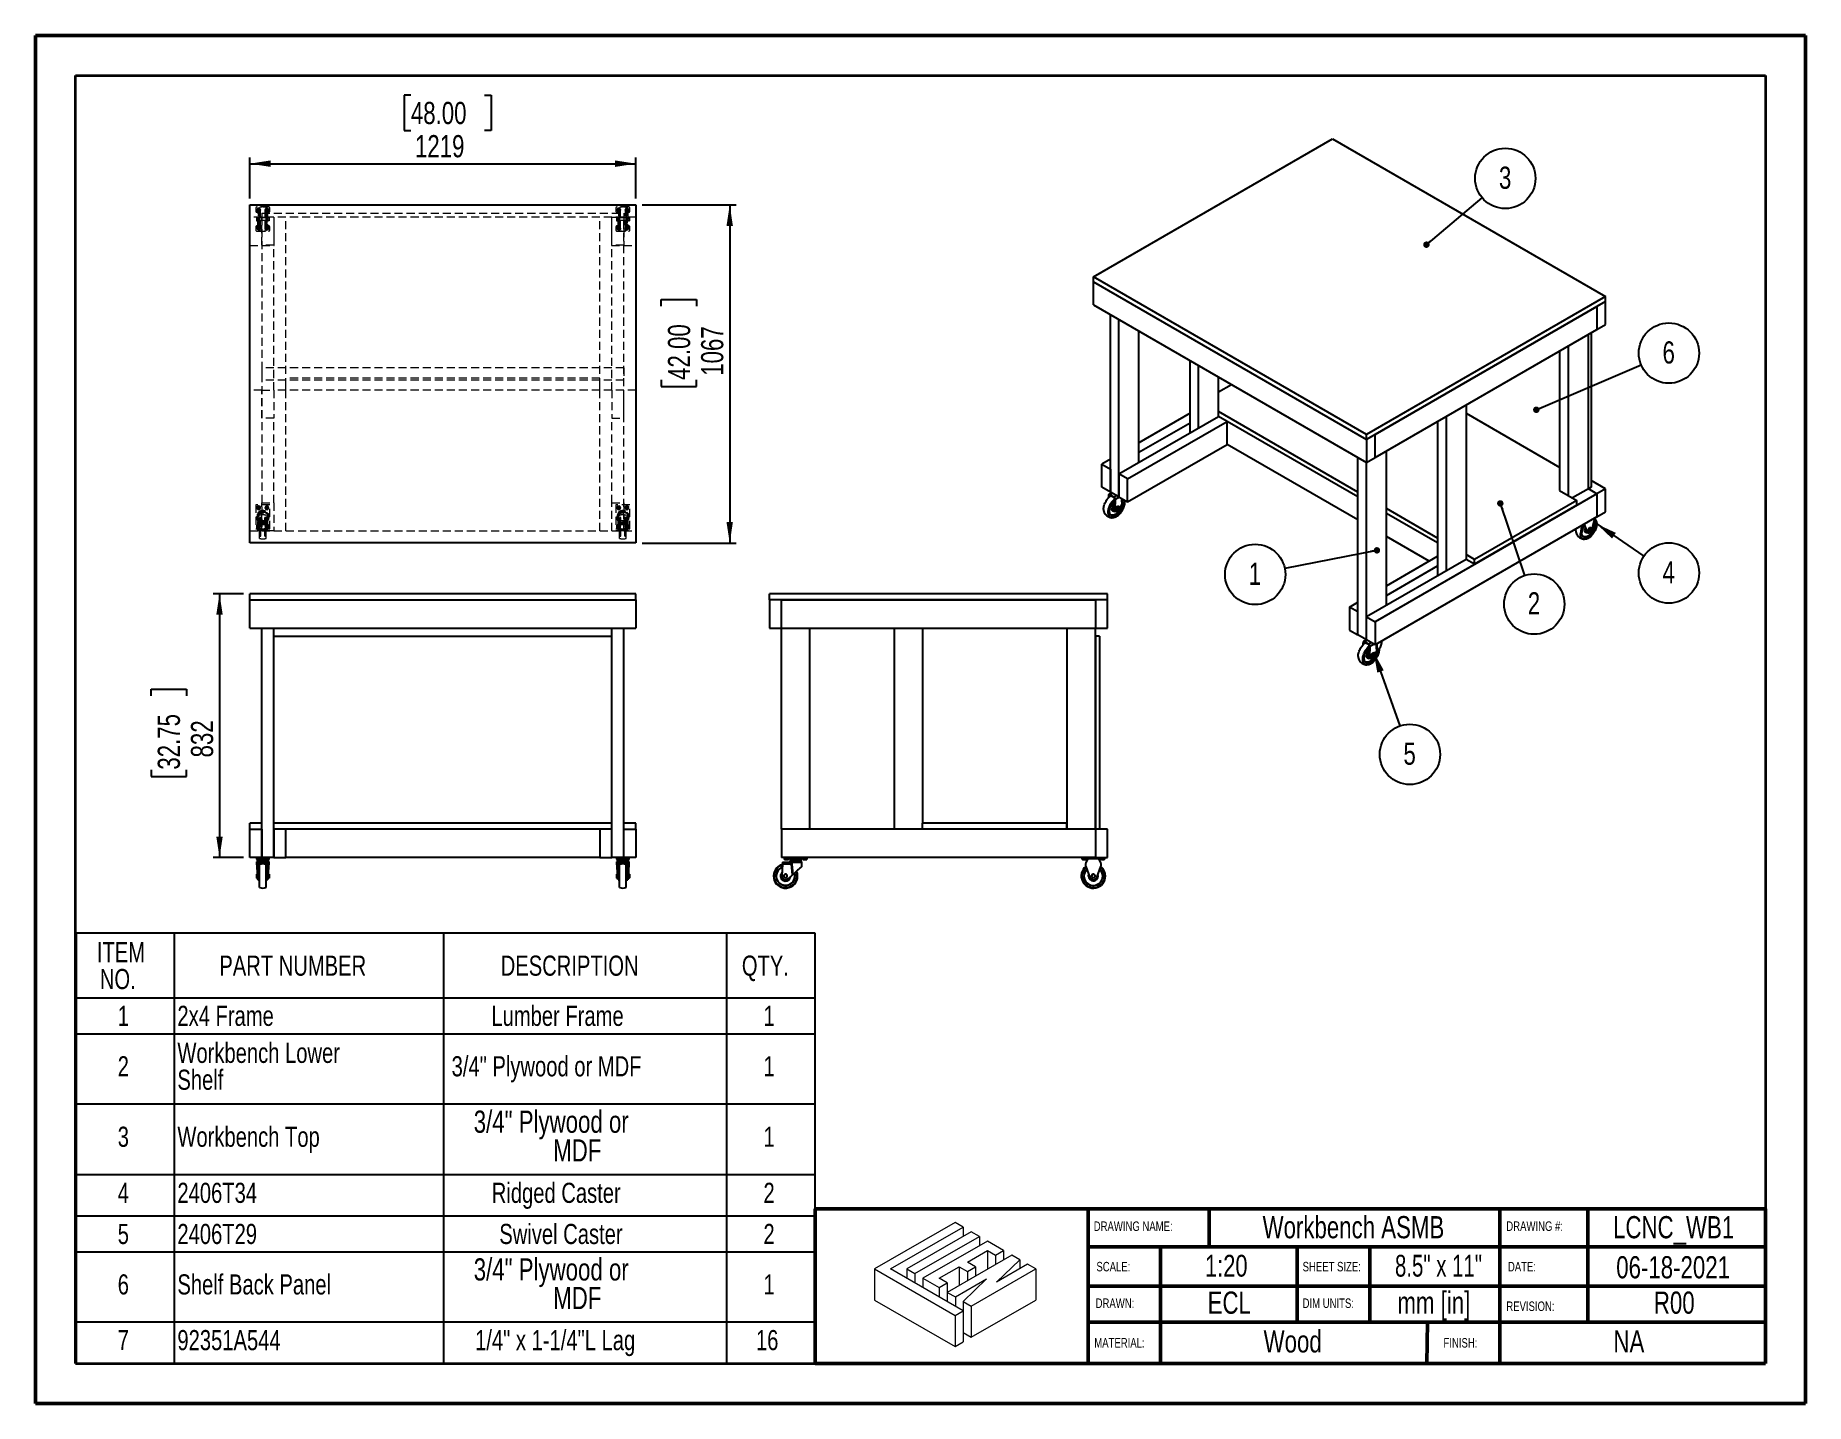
# Model space of a CAD drawing. Header units: millimetres. Extents: x 0 to 279, y 0 to 216.
import ezdxf

# ---------------------------------------------------------------- set-up
doc = ezdxf.new("R2010")
doc.units = ezdxf.units.MM
doc.linetypes.add('HIDDEN', pattern=[1.905, 1.27, -0.635])
for name, color, linetype in [('DIM', 1, 'Continuous'), ('PAGE_BORDER', 7, 'Continuous'), ('TITLE_BLOCK_BORDER', 7, 'Continuous'), ('TITLE_BLOCK_TEXT', 8, 'Continuous')]:
    doc.layers.add(name, color=color, linetype=linetype)
doc.styles.add('SLDTEXTSTYLE0', font='TXT', dxfattribs={"width": 0.75})
doc.styles.add('SLDTEXTSTYLE1', font='TXT', dxfattribs={"width": 0.7})
doc.dimstyles.new('SLDDIMSTYLE0', dxfattribs={"dimtxt": 3.5, "dimasz": 3.302, "dimexe": 0, "dimexo": 0.0625, "dimgap": 0.875, "dimtad": 1, "dimdec": 0, "dimlfac": 20, "dimrnd": 1e-09, "dimzin": 12, "dimdsep": 46, "dimtxsty": 'SLDTEXTSTYLE0', "dimsah": 1, "dimcen": 0.09, "dimadec": 0, "dimazin": 3, "dimtfac": 1, "dimtdec": 0, "dimtofl": 0, "dimtmove": 0, "dimatfit": 3, "dimfxl": 0, "dimfrac": 2, "dimtolj": 1, "dimtzin": 12, "dimarcsym": 0})
doc.dimstyles.new('SLDDIMSTYLE1', dxfattribs={"dimtxt": 3.5, "dimasz": 3.302, "dimexe": 0, "dimexo": 0.0625, "dimgap": 0.875, "dimtad": 1, "dimdec": 0, "dimlfac": 20, "dimrnd": 1e-09, "dimzin": 12, "dimdsep": 46, "dimtxsty": 'SLDTEXTSTYLE0', "dimsah": 1, "dimcen": 0.09, "dimadec": 0, "dimazin": 3, "dimtfac": 1, "dimtofl": 0, "dimtmove": 0, "dimatfit": 3, "dimfxl": 0, "dimfrac": 2, "dimtolj": 1, "dimtzin": 12, "dimarcsym": 0})
doc.dimstyles.new('SLDDIMSTYLE2', dxfattribs={"dimtxt": 0.18, "dimasz": 1.016, "dimexe": 0, "dimexo": 0.0625, "dimgap": 0, "dimtad": 0, "dimtih": 1, "dimtoh": 1, "dimdec": 0, "dimrnd": 1e-09, "dimzin": 0, "dimdsep": 46, "dimtxsty": 'Standard', "dimblk1": 'DOT', "dimblk2": 'DOT', "dimsah": 1, "dimcen": 0.09, "dimadec": 0, "dimazin": 0, "dimtfac": 1.016, "dimtdec": 0, "dimtofl": 0, "dimtmove": 0, "dimatfit": 3, "dimldrblk": 'DOT', "dimfxl": 0, "dimfrac": 2, "dimtolj": 1, "dimtzin": 0, "dimarcsym": 0})
doc.dimstyles.new('SLDDIMSTYLE3', dxfattribs={"dimtxt": 0.18, "dimasz": 3.302, "dimexe": 0, "dimexo": 0.0625, "dimgap": 0, "dimtad": 0, "dimtih": 1, "dimtoh": 1, "dimdec": 0, "dimrnd": 1e-09, "dimzin": 0, "dimdsep": 46, "dimtxsty": 'Standard', "dimsah": 1, "dimcen": 0.09, "dimadec": 0, "dimazin": 0, "dimtfac": 3.302, "dimtdec": 0, "dimtofl": 0, "dimtmove": 0, "dimatfit": 3, "dimfxl": 0, "dimfrac": 2, "dimtolj": 1, "dimtzin": 0, "dimarcsym": 0})

msp = doc.modelspace()

# ---------------------------------------------------------------- texts
at = {"layer": 'TITLE_BLOCK_TEXT'}
for s, insert, char_height, attachment_point, style in [('DRAWING NAME:', (167.042, 28.741), 1.5, 1, 'SLDTEXTSTYLE0'), ('Workbench ASMB', (208.033, 29.586), 3.5, 2, 'SLDTEXTSTYLE0'), ('DRAWING #:', (232.164, 28.746), 1.5, 1, 'SLDTEXTSTYLE0'), ('LCNC_WB1', (258.572, 29.586), 3.5, 2, 'SLDTEXTSTYLE0'), ('SCALE:', (167.467, 22.361), 1.5, 1, 'SLDTEXTSTYLE0'), ('1:20', (187.963, 23.476), 3.4396, 2, 'SLDTEXTSTYLE0'), ('SHEET SIZE:', (200.013, 22.361), 1.5, 1, 'SLDTEXTSTYLE0'), ('8.5" x 11"', (221.463, 23.476), 3.4396, 2, 'SLDTEXTSTYLE1'), ('DATE:', (232.417, 22.361), 1.5, 1, 'SLDTEXTSTYLE0'), ('06-18-2021', (258.49, 23.263), 3.5, 2, 'SLDTEXTSTYLE0'), ('ECL', (188.434, 17.681), 3.5, 2, 'SLDTEXTSTYLE0'), ('mm [in]', (220.73, 17.681), 3.5, 2, 'SLDTEXTSTYLE0'), ('R00', (258.671, 17.681), 3.5, 2, 'SLDTEXTSTYLE0'), ('DRAWN:', (167.344, 16.591), 1.5, 1, 'SLDTEXTSTYLE0'), ('DIM UNITS:', (200.008, 16.591), 1.5, 1, 'SLDTEXTSTYLE0'), ('REVISION:', (232.164, 16.111), 1.5, 1, 'SLDTEXTSTYLE0'), ('Wood', (198.44, 11.564), 3.5, 2, 'SLDTEXTSTYLE0'), ('NA', (251.511, 11.564), 3.5, 2, 'SLDTEXTSTYLE0'), ('MATERIAL:', (167.131, 10.342), 1.5, 1, 'SLDTEXTSTYLE0'), ('FINISH:', (222.245, 10.342), 1.5, 1, 'SLDTEXTSTYLE0')]:
    msp.add_mtext(s, dxfattribs=dict(at, insert=insert, char_height=char_height, attachment_point=attachment_point, style=style))

# ---------------------------------------------------------------- blocks, each defined once
blk = doc.blocks.new('Lien3D Logo')
at = {"color": 7, "linetype": 'Continuous', "lineweight": 18}
for p, q in [((10.61, 16.33), (0, 10.21)), ((11.67, 15.71), (10.61, 16.33)), ((2.13, 10.21), (11.67, 15.71)), ((12.73, 15.1), (4.26, 10.21)), ((5.32, 9.59), (13.8, 14.49)), ((11.67, 15.71), (11.67, 14.49)), ((13.8, 14.49), (12.73, 15.1)), ((13.8, 14.49), (13.8, 13.26)), ((14.86, 13.87), (6.38, 8.98)), ((18.05, 12.03), (9.57, 7.13)), ((12.22, 11.12), (14.86, 12.64)), ((16.99, 12.64), (14.86, 13.87)), ((14.86, 12.64), (15.93, 12.03)), ((14.86, 12.64), (14.86, 10.19)), ((15.93, 12.03), (16.99, 12.64)), ((15.93, 12.03), (15.93, 10.8)), ((16.99, 12.64), (16.99, 11.42)), ((19.12, 11.42), (18.05, 12.03)), ((0, 10.21), (0, 6.12)), ((0, 10.21), (10.61, 4.08)), ((11.67, 4.7), (2.13, 10.21)), ((4.26, 10.21), (4.26, 8.98)), ((4.26, 10.21), (5.32, 9.59)), ((5.32, 9.59), (5.32, 8.36)), ((8.51, 8.98), (11.15, 10.5)), ((11.15, 10.5), (12.22, 9.89)), ((11.15, 10.5), (11.15, 8.05)), ((13.28, 10.5), (12.22, 11.12)), ((12.22, 9.89), (13.28, 10.5)), ((12.22, 9.89), (12.22, 8.66)), ((12.73, 5.31), (21.21, 10.21)), ((13.28, 10.5), (13.28, 9.28)), ((16.04, 8.45), (19.12, 11.42)), ((20.15, 10.82), (16.04, 8.45)), ((19.12, 11.42), (19.12, 10.22)), ((21.21, 10.21), (20.15, 10.82)), ((21.21, 10.21), (21.21, 6.12)), ((6.38, 8.98), (8.51, 7.75)), ((6.38, 8.98), (6.38, 7.75)), ((9.57, 8.36), (8.51, 8.98)), ((8.51, 7.75), (9.57, 8.36)), ((8.51, 7.75), (8.51, 6.52)), ((9.57, 8.36), (9.57, 7.13)), ((9.57, 7.13), (10.64, 6.52)), ((9.57, 7.13), (9.57, 5.91)), ((10.64, 6.52), (14.75, 8.89)), ((14.75, 8.89), (11.67, 5.93)), ((0, 6.12), (10.61, 0)), ((10.61, 4.08), (11.67, 4.7)), ((10.64, 6.52), (10.64, 5.29)), ((11.67, 5.93), (12.73, 5.31)), ((11.67, 5.93), (11.67, 4.7)), ((11.67, 4.7), (11.67, 0.61)), ((12.73, 1.23), (21.21, 6.12)), ((12.73, 5.31), (12.73, 1.23)), ((10.61, 4.08), (10.61, 0)), ((10.61, 0), (11.67, 0.61)), ((11.67, 1.84), (12.73, 1.23))]:
    blk.add_line(p, q, dxfattribs=at)
blk = doc.blocks.new('SW_TABLEANNOTATION_0')
at = {"layer": 'TITLE_BLOCK_BORDER', "color": 0}
for p, q in [((0, 0), (0, -67.85)), ((116.68, 0), (0, 0)), ((15.5, 0), (15.5, -10.19)), ((57.98, 0), (57.98, -10.19)), ((102.66, 0), (102.66, -10.19)), ((116.68, -67.85), (116.68, 0)), ((0, -10.19), (116.68, -10.19)), ((15.5, -10.19), (15.5, -67.85)), ((57.98, -10.19), (57.98, -67.85)), ((102.66, -10.19), (102.66, -67.85)), ((0, -15.85), (116.68, -15.85)), ((0, -26.9), (116.68, -26.9)), ((0, -38.08), (116.68, -38.08)), ((0, -44.61), (116.68, -44.61)), ((0, -50.27), (116.68, -50.27)), ((0, -61.32), (116.68, -61.32)), ((0, -67.85), (116.68, -67.85))]:
    blk.add_line(p, q, dxfattribs=at)
at = {"layer": 'TITLE_BLOCK_BORDER', "color": 0, "attachment_point": 1, "style": 'SLDTEXTSTYLE0'}
for s, insert, char_height in [('ITEM', (3.29, -1.4), 3.175), ('NO.', (3.76, -5.63), 3.175), ('PART NUMBER', (22.62, -3.52), 3.175), ('DESCRIPTION', (67.03, -3.52), 3.175), ('QTY.', (105.09, -3.52), 3.175), ('1', (6.58, -11.44), 3.17), ('2x4 Frame', (16, -11.44), 3.175), ('Lumber Frame', (65.56, -11.44), 3.175), ('1', (108.5, -11.44), 3.17), ('2', (6.58, -19.4), 3.17), ('Workbench Lower', (16, -17.28), 3.175), ('3/4" Plywood or MDF', (59.28, -19.4), 3.175), ('1', (108.5, -19.4), 3.17), ('Shelf', (16, -21.52), 3.175), ('3/4" Plywood or', (62.77, -27.98), 3.5), ('3', (6.58, -30.52), 3.17), ('Workbench Top', (16, -30.52), 3.175), ('1', (108.5, -30.52), 3.17), ('MDF', (75.31, -32.51), 3.5), ('4', (6.58, -39.37), 3.17), ('2406T34', (16, -39.37), 3.175), ('Ridged Caster', (65.62, -39.37), 3.175), ('2', (108.5, -39.37), 3.17), ('5', (6.58, -45.86), 3.17), ('2406T29', (16, -45.86), 3.175), ('Swivel Caster', (66.81, -45.86), 3.175), ('2', (108.5, -45.86), 3.17), ('3/4" Plywood or', (62.77, -51.29), 3.5), ('6', (6.58, -53.82), 3.17), ('Shelf Back Panel', (16, -53.82), 3.175), ('MDF', (75.31, -55.81), 3.5), ('1', (108.5, -53.82), 3.17), ('7', (6.58, -62.61), 3.17), ('92351A544', (16, -62.61), 3.175), ('1/4" x 1-1/4"L Lag', (62.99, -62.61), 3.175), ('16', (107.32, -62.61), 3.175)]:
    blk.add_mtext(s, dxfattribs=dict(at, insert=insert, char_height=char_height))
blk = doc.blocks.new('_D')
at = {"layer": 'DIM'}
for p, q in [((32.83, 127.77), (28.06, 127.77)), ((29.06, 127.77), (29.06, 86.18)), ((18.27, 111.66), (18.27, 112.73)), ((18.27, 112.73), (23.83, 112.73)), ((23.83, 112.73), (23.83, 111.66)), ((18.27, 100.03), (18.27, 98.96)), ((18.27, 98.96), (23.83, 98.96)), ((23.83, 98.96), (23.83, 100.03)), ((32.83, 86.18), (28.06, 86.18))]:
    blk.add_line(p, q, dxfattribs=at)
for points in [[(29.06, 127.77), (28.55, 124.47), (29.57, 124.47)], [(29.06, 86.18), (29.57, 89.48), (28.55, 89.48)]]:
    blk.add_solid(points, dxfattribs=at)
at = {"layer": 'DIM', "char_height": 3.5, "attachment_point": 1, "rotation": 90, "style": 'SLDTEXTSTYLE0'}
for s, insert in [('32.75', (19.31, 100.03)), ('832', (24.55, 101.96))]:
    blk.add_mtext(s, dxfattribs=dict(at, insert=insert))
blk = doc.blocks.new('_D_1')
at = {"layer": 'DIM'}
for p, q in [((59.26, 206.45), (58.19, 206.45)), ((58.19, 206.45), (58.19, 200.9)), ((70.9, 206.45), (71.96, 206.45)), ((71.96, 206.45), (71.96, 200.9)), ((58.19, 200.9), (59.26, 200.9)), ((71.96, 200.9), (70.9, 200.9)), ((33.83, 190.14), (33.83, 196.66)), ((33.83, 195.66), (94.79, 195.66)), ((94.79, 190.14), (94.79, 196.66))]:
    blk.add_line(p, q, dxfattribs=at)
for points in [[(33.83, 195.66), (37.13, 195.15), (37.13, 196.17)], [(94.79, 195.66), (91.49, 196.17), (91.49, 195.15)]]:
    blk.add_solid(points, dxfattribs=at)
at = {"layer": 'DIM', "char_height": 3.5, "attachment_point": 1, "style": 'SLDTEXTSTYLE0'}
for s, insert in [('48.00', (59.26, 205.41)), ('1219', (59.91, 200.17))]:
    blk.add_mtext(s, dxfattribs=dict(at, insert=insert))
blk = doc.blocks.new('_D_2')
at = {"layer": 'DIM'}
for p, q in [((95.79, 189.14), (110.59, 189.14)), ((109.59, 189.14), (109.59, 135.8)), ((98.79, 173.18), (98.79, 174.25)), ((98.79, 174.25), (104.35, 174.25)), ((104.35, 174.25), (104.35, 173.18)), ((98.79, 161.54), (98.79, 160.48)), ((98.79, 160.48), (104.35, 160.48)), ((104.35, 160.48), (104.35, 161.54)), ((95.79, 135.8), (110.59, 135.8))]:
    blk.add_line(p, q, dxfattribs=at)
for points in [[(109.59, 189.14), (109.08, 185.84), (110.09, 185.84)], [(109.59, 135.8), (110.09, 139.11), (109.08, 139.11)]]:
    blk.add_solid(points, dxfattribs=at)
at = {"layer": 'DIM', "char_height": 3.5, "attachment_point": 1, "rotation": 90, "style": 'SLDTEXTSTYLE0'}
for s, insert in [('42.00', (99.84, 161.54)), ('1067', (105.07, 162.19))]:
    blk.add_mtext(s, dxfattribs=dict(at, insert=insert))
blk = doc.blocks.new('SW_NOTE_0')
at = {"layer": 'PAGE_BORDER', "color": 0}
blk.add_circle((3.64, 3.06), 4.76, dxfattribs=at)
at = {"layer": 'PAGE_BORDER', "color": 0, "insert": (3.61, 4.92), "char_height": 3.5, "attachment_point": 2, "style": 'SLDTEXTSTYLE0'}
blk.add_mtext('3', dxfattribs=at)
blk = doc.blocks.new('_DOT')
at = {"color": 0, "linetype": 'ByBlock', "lineweight": -2}
blk.add_line((-0.5, 0), (-1, 0), dxfattribs=at)
at = {"color": 0, "linetype": 'ByBlock', "const_width": 0.5}
blk.add_lwpolyline([(-0.25, 0, 1), (0.25, 0, 1)], format="xyb", close=True, dxfattribs=at)
blk = doc.blocks.new('SW_NOTE_1')
at = {"layer": 'PAGE_BORDER', "color": 0}
blk.add_circle((4.37, 1.87), 4.76, dxfattribs=at)
at = {"layer": 'PAGE_BORDER', "color": 0, "insert": (4.34, 3.73), "char_height": 3.5, "attachment_point": 2, "style": 'SLDTEXTSTYLE0'}
blk.add_mtext('6', dxfattribs=at)
blk = doc.blocks.new('SW_NOTE_2')
at = {"layer": 'PAGE_BORDER', "color": 0}
blk.add_circle((1.52, -4.51), 4.76, dxfattribs=at)
at = {"layer": 'PAGE_BORDER', "color": 0, "insert": (1.48, -2.64), "char_height": 3.5, "attachment_point": 2, "style": 'SLDTEXTSTYLE0'}
blk.add_mtext('2', dxfattribs=at)
blk = doc.blocks.new('SW_NOTE_3')
at = {"layer": 'PAGE_BORDER', "color": 0}
blk.add_circle((3.93, -2.67), 4.76, dxfattribs=at)
at = {"layer": 'PAGE_BORDER', "color": 0, "insert": (3.9, -0.81), "char_height": 3.5, "attachment_point": 2, "style": 'SLDTEXTSTYLE0'}
blk.add_mtext('4', dxfattribs=at)
blk = doc.blocks.new('SW_NOTE_4')
at = {"layer": 'PAGE_BORDER', "color": 0}
blk.add_circle((1.59, -4.48), 4.76, dxfattribs=at)
at = {"layer": 'PAGE_BORDER', "color": 0, "insert": (1.55, -2.62), "char_height": 3.5, "attachment_point": 2, "style": 'SLDTEXTSTYLE0'}
blk.add_mtext('5', dxfattribs=at)
blk = doc.blocks.new('SW_NOTE_5')
at = {"layer": 'PAGE_BORDER', "color": 0}
blk.add_circle((-4.66, -0.92), 4.76, dxfattribs=at)
at = {"layer": 'PAGE_BORDER', "color": 0, "insert": (-4.7, 0.94), "char_height": 3.5, "attachment_point": 2, "style": 'SLDTEXTSTYLE0'}
blk.add_mtext('1', dxfattribs=at)

# ---------------------------------------------------------------- dimensions: what is measured, and where the dimension line sits
at = {"layer": 'DIM'}
for base, p1, p2, angle, dimstyle, picture, middle in [((94.788, 195.661), (33.828, 189.144), (94.788, 189.144), 0, 'SLDDIMSTYLE0', '_D_1', (65.08, 195.661)), ((109.587, 135.804), (94.788, 189.144), (94.788, 135.804), 90, 'SLDDIMSTYLE1', '_D_2', (109.587, 167.362)), ((29.063, 86.182), (33.828, 127.775), (33.828, 86.182), 90, 'SLDDIMSTYLE0', '_D', (29.063, 105.844))]:
    dim = msp.add_linear_dim(base=base, p1=p1, p2=p2, angle=angle, dimstyle=dimstyle, dxfattribs=at)
    dim.commit()
    dim.dimension.update_dxf_attribs({"geometry": picture, "text_midpoint": middle, "dimtype": 160})

# ---------------------------------------------------------------- linework, layer by layer
at = {"color": 7, "linetype": 'Continuous', "lineweight": 50}
for p, q in [((0, 0), (0, 215.9)), ((0, 215.9), (279.4, 215.9)), ((279.4, 0), (279.4, 215.9)), ((0, 0), (279.4, 0))]:
    msp.add_line(p, q, dxfattribs=at)
at = {"color": 7, "linetype": 'Continuous', "lineweight": 25}
for p, q in [((166.986, 177.804), (204.704, 199.578)), ((204.704, 199.578), (247.809, 174.694)), ((33.828, 135.804), (33.828, 189.144)), ((33.828, 189.144), (94.788, 189.144)), ((94.788, 189.144), (94.788, 135.804)), ((210.092, 152.92), (166.986, 177.804)), ((166.986, 177.027), (166.986, 177.804)), ((166.986, 177.027), (210.092, 152.142)), ((166.986, 173.397), (166.986, 177.027)), ((166.986, 173.397), (210.092, 148.513)), ((247.809, 174.694), (210.092, 152.92)), ((247.809, 173.916), (210.092, 152.142)), ((247.809, 173.916), (246.462, 173.138)), ((247.809, 173.916), (247.809, 174.694)), ((247.809, 170.287), (247.809, 173.916)), ((169.681, 143.842), (169.681, 171.842)), ((171.028, 143.065), (171.028, 171.064)), ((211.439, 152.92), (246.462, 173.138)), ((246.462, 173.138), (246.462, 169.509)), ((174.171, 148.509), (174.171, 169.25)), ((211.439, 149.291), (246.462, 169.509)), ((245.115, 144.361), (245.115, 168.731)), ((245.564, 168.99), (245.564, 144.621)), ((246.462, 169.509), (247.809, 170.287)), ((240.625, 144.07), (240.625, 166.139)), ((241.972, 143.292), (241.972, 166.917)), ((182.253, 153.175), (182.253, 164.584)), ((183.6, 153.952), (183.6, 163.806)), ((186.743, 155.767), (186.743, 161.992)), ((186.743, 159.655), (188.767, 160.823)), ((208.745, 143.843), (186.743, 156.544)), ((225.807, 157.585), (225.807, 133.215)), ((171.028, 146.694), (186.743, 155.767)), ((172.375, 145.917), (188.09, 154.989)), ((182.253, 156.285), (174.171, 151.619)), ((182.253, 154.73), (174.171, 150.064)), ((208.745, 143.065), (186.743, 155.767)), ((188.09, 151.359), (188.09, 154.989)), ((208.745, 143.065), (188.09, 154.989)), ((221.317, 154.993), (221.317, 130.623)), ((222.664, 155.771), (222.664, 131.401)), ((225.807, 156.285), (240.625, 147.731)), ((172.375, 142.287), (188.09, 151.359)), ((208.745, 139.436), (188.09, 151.359)), ((211.439, 152.92), (210.092, 152.142)), ((210.092, 152.142), (210.092, 152.92)), ((210.092, 152.142), (210.092, 148.513)), ((211.439, 149.291), (211.439, 152.92)), ((169.681, 149.027), (168.333, 148.25)), ((168.333, 148.25), (169.681, 147.472)), ((168.333, 144.62), (168.333, 148.25)), ((208.745, 121.291), (208.745, 149.291)), ((210.092, 148.513), (211.439, 149.291)), ((210.092, 120.514), (210.092, 148.513)), ((213.235, 125.957), (213.235, 150.327)), ((169.681, 147.472), (169.681, 143.842)), ((172.375, 145.917), (171.028, 146.694)), ((171.028, 146.694), (171.028, 143.065)), ((172.375, 142.287), (172.375, 145.917)), ((247.809, 144.361), (245.564, 145.657)), ((169.681, 143.842), (168.333, 144.62)), ((169.351, 143.286), (169.333, 142.879)), ((169.436, 143.237), (169.424, 142.975)), ((169.905, 143.713), (169.425, 143.436)), ((170.212, 142.96), (169.583, 143.323)), ((170.216, 143.06), (169.588, 143.422)), ((171.028, 143.065), (169.681, 143.842)), ((170.345, 142.713), (170.276, 141.159)), ((170.429, 142.664), (170.36, 141.11)), ((171.028, 143.065), (172.375, 142.287)), ((246.462, 143.584), (211.439, 123.365)), ((243.291, 142.531), (227.154, 133.215)), ((240.625, 144.135), (240.568, 144.102)), ((240.568, 144.102), (243.291, 142.531)), ((245.115, 144.361), (242.617, 142.92)), ((243.291, 141.753), (243.291, 142.531)), ((245.564, 144.621), (245.115, 144.361)), ((246.462, 143.584), (245.115, 144.361)), ((247.809, 144.361), (246.462, 143.584)), ((246.462, 143.584), (246.462, 139.954)), ((247.809, 140.732), (247.809, 144.361)), ((170.268, 140.795), (170.466, 140.822)), ((170.36, 141.11), (170.276, 141.159)), ((170.399, 140.861), (170.483, 140.812)), ((170.781, 141.59), (170.584, 141.345)), ((170.584, 141.345), (170.584, 141.083)), ((170.749, 141.25), (170.584, 141.345)), ((170.749, 140.988), (170.584, 141.083)), ((170.977, 141.572), (170.781, 141.59)), ((170.945, 141.494), (170.781, 141.59)), ((171.142, 141.477), (170.977, 141.572)), ((171.155, 141.279), (171.547, 141.911)), ((246.462, 139.954), (211.439, 119.736)), ((221.317, 136.585), (213.235, 141.251)), ((221.317, 135.807), (213.235, 140.473)), ((243.291, 141.753), (227.154, 132.438)), ((246.462, 139.954), (247.809, 140.732)), ((244.394, 138.761), (244.837, 137.612)), ((244.475, 138.721), (244.921, 137.563)), ((244.739, 137.773), (244.744, 137.853)), ((244.921, 137.563), (244.837, 137.612)), ((244.865, 137.433), (245.002, 137.452)), ((244.935, 137.491), (245.019, 137.442)), ((245.317, 138.22), (245.12, 137.975)), ((245.12, 137.975), (245.12, 137.714)), ((245.285, 137.88), (245.12, 137.975)), ((245.285, 137.618), (245.12, 137.714)), ((245.513, 138.202), (245.317, 138.22)), ((245.481, 138.125), (245.317, 138.22)), ((245.678, 138.107), (245.513, 138.202)), ((245.698, 137.971), (245.713, 138.02)), ((245.713, 138.02), (246.159, 139.693)), ((94.788, 135.804), (33.828, 135.804)), ((219.969, 132.956), (213.235, 136.844)), ((225.807, 133.215), (210.092, 124.143)), ((213.235, 129.068), (221.317, 133.734)), ((213.235, 127.513), (221.317, 132.179)), ((227.154, 133.215), (225.807, 133.993)), ((227.154, 132.438), (225.807, 133.215)), ((227.154, 132.438), (227.154, 133.215)), ((33.828, 126.822), (33.828, 127.775)), ((94.788, 127.775), (33.828, 127.775)), ((33.828, 126.822), (94.788, 126.822)), ((33.828, 122.377), (33.828, 126.822)), ((94.788, 126.822), (94.788, 127.775)), ((94.788, 126.822), (94.788, 122.377)), ((115.86, 126.822), (115.86, 127.775)), ((169.2, 127.775), (115.86, 127.775)), ((115.86, 126.822), (115.86, 122.377)), ((117.765, 126.822), (115.86, 126.822)), ((169.2, 126.822), (115.86, 126.822)), ((117.765, 122.377), (117.765, 126.822)), ((117.765, 126.822), (167.295, 126.822)), ((167.295, 126.822), (167.295, 122.377)), ((169.2, 126.822), (167.295, 126.822)), ((169.2, 126.822), (169.2, 127.775)), ((169.2, 122.377), (169.2, 126.822)), ((207.398, 125.698), (208.745, 126.476)), ((208.745, 124.921), (207.398, 125.698)), ((207.398, 125.698), (207.398, 122.069)), ((208.745, 121.291), (208.745, 124.921)), ((210.092, 124.143), (211.439, 123.365)), ((210.092, 120.514), (210.092, 124.143)), ((211.439, 123.365), (211.439, 119.736)), ((33.828, 122.377), (94.788, 122.377)), ((35.733, 86.182), (35.733, 122.377)), ((37.638, 86.182), (37.638, 122.377)), ((37.638, 121.107), (90.978, 121.107)), ((90.978, 86.182), (90.978, 122.377)), ((92.883, 86.182), (92.883, 122.377)), ((115.86, 122.377), (117.765, 122.377)), ((117.765, 90.627), (117.765, 122.377)), ((117.765, 122.377), (167.295, 122.377)), ((122.21, 90.627), (122.21, 122.377)), ((135.545, 122.377), (135.545, 90.627)), ((139.99, 122.377), (139.99, 91.58)), ((162.85, 90.627), (162.85, 122.377)), ((167.295, 90.627), (167.295, 122.377)), ((167.295, 122.377), (169.2, 122.377)), ((167.93, 121.107), (167.295, 121.107)), ((167.295, 121.107), (167.295, 90.627)), ((167.93, 121.107), (167.93, 90.627)), ((207.398, 122.069), (208.745, 121.291)), ((210.092, 120.514), (208.745, 121.291)), ((210.091, 120.514), (209.612, 120.237)), ((210.403, 119.86), (209.774, 120.223)), ((211.439, 119.736), (210.092, 120.514)), ((212.495, 120.048), (212.515, 120.357)), ((209.538, 120.087), (209.52, 119.68)), ((209.622, 120.038), (209.611, 119.776)), ((210.398, 119.761), (209.77, 120.123)), ((210.455, 117.596), (210.653, 117.623)), ((210.531, 119.513), (210.463, 117.96)), ((210.547, 117.911), (210.463, 117.96)), ((210.616, 119.465), (210.547, 117.911)), ((210.585, 117.661), (210.67, 117.613)), ((210.967, 118.39), (210.771, 118.146)), ((210.771, 118.146), (210.771, 117.884)), ((210.936, 118.051), (210.771, 118.146)), ((210.936, 117.789), (210.771, 117.884)), ((211.164, 118.373), (210.967, 118.39)), ((211.132, 118.295), (210.967, 118.39)), ((211.328, 118.278), (211.164, 118.373)), ((211.342, 118.08), (211.733, 118.711)), ((33.828, 90.627), (33.828, 91.58)), ((35.733, 91.58), (33.828, 91.58)), ((33.828, 86.182), (33.828, 90.627)), ((33.828, 90.627), (35.733, 90.627)), ((35.733, 90.627), (35.733, 86.182)), ((90.978, 91.58), (37.638, 91.58)), ((39.543, 90.627), (37.638, 90.627)), ((37.638, 90.627), (37.638, 86.182)), ((39.543, 86.182), (39.543, 90.627)), ((89.073, 90.627), (39.543, 90.627)), ((89.073, 90.627), (89.073, 86.182)), ((90.978, 90.627), (89.073, 90.627)), ((90.978, 86.182), (90.978, 90.627)), ((94.788, 91.58), (92.883, 91.58)), ((92.883, 86.182), (92.883, 90.627)), ((92.883, 90.627), (94.788, 90.627)), ((94.788, 90.627), (94.788, 91.58)), ((94.788, 90.627), (94.788, 86.182)), ((117.765, 90.627), (117.765, 86.182)), ((167.295, 90.627), (117.765, 90.627)), ((139.99, 90.627), (139.99, 91.58)), ((162.81, 91.58), (139.99, 91.58)), ((162.81, 90.627), (139.99, 90.627)), ((162.81, 90.627), (162.81, 91.58)), ((162.85, 91.58), (162.81, 91.58)), ((169.2, 90.627), (167.295, 90.627)), ((167.295, 90.627), (167.295, 86.182)), ((169.2, 86.182), (169.2, 90.627)), ((35.733, 86.182), (33.828, 86.182)), ((34.781, 86.063), (34.781, 86.182)), ((34.781, 86.063), (37.003, 86.063)), ((34.897, 85.398), (34.977, 83.87)), ((34.936, 86.063), (34.936, 85.87)), ((34.94, 86.063), (34.94, 85.87)), ((34.943, 86.063), (34.943, 85.87)), ((34.943, 85.87), (34.965, 85.859)), ((34.943, 85.865), (34.956, 85.858)), ((34.956, 85.858), (34.963, 85.854)), ((34.963, 85.854), (34.979, 85.845)), ((34.979, 85.845), (35.051, 85.845)), ((35.016, 85.845), (35.015, 85.825)), ((35.015, 85.825), (35.015, 85.749)), ((35.015, 85.749), (35.892, 85.749)), ((35.015, 85.692), (35.015, 85.565)), ((35.015, 85.692), (35.892, 85.692)), ((35.015, 85.565), (35.892, 85.565)), ((35.159, 85.87), (35.051, 85.845)), ((35.051, 85.845), (35.316, 85.845)), ((35.104, 85.749), (35.104, 85.692)), ((35.13, 85.131), (35.13, 83.277)), ((35.159, 86.063), (35.159, 85.87)), ((35.249, 85.131), (35.249, 83.277)), ((35.376, 83.917), (35.312, 83.88)), ((35.312, 83.245), (35.312, 83.88)), ((35.316, 85.845), (35.521, 85.845)), ((35.376, 83.245), (35.376, 85.061)), ((36.336, 85.448), (35.447, 85.448)), ((36.336, 85.329), (35.447, 85.329)), ((35.473, 86.063), (35.473, 85.87)), ((35.498, 85.506), (36.286, 85.506)), ((35.57, 85.87), (35.521, 85.845)), ((35.521, 85.845), (35.535, 85.845)), ((35.535, 85.845), (35.551, 85.854)), ((35.57, 86.063), (35.57, 85.87)), ((37.638, 86.182), (35.733, 86.182)), ((35.892, 85.749), (36.768, 85.749)), ((35.892, 85.692), (36.768, 85.692)), ((35.892, 85.565), (36.768, 85.565)), ((36.206, 86.063), (36.206, 85.87)), ((36.206, 85.87), (36.249, 85.845)), ((36.249, 85.845), (36.29, 85.845)), ((36.373, 85.87), (36.29, 85.845)), ((36.29, 85.845), (36.534, 85.845)), ((36.373, 86.063), (36.373, 85.87)), ((36.408, 83.245), (36.408, 85.061)), ((36.471, 83.88), (36.408, 83.917)), ((36.471, 83.245), (36.471, 83.88)), ((36.534, 85.845), (36.771, 85.845)), ((36.535, 85.131), (36.535, 83.277)), ((36.654, 85.131), (36.654, 83.277)), ((36.679, 85.692), (36.679, 85.749)), ((36.694, 86.063), (36.694, 85.87)), ((36.768, 85.825), (36.767, 85.845)), ((36.768, 85.749), (36.768, 85.825)), ((36.768, 85.565), (36.768, 85.692)), ((36.847, 85.87), (36.771, 85.845)), ((36.771, 85.845), (36.805, 85.845)), ((36.805, 85.845), (36.848, 85.87)), ((36.806, 83.87), (36.886, 85.398)), ((36.847, 86.063), (36.847, 85.87)), ((37.003, 86.063), (37.003, 86.182)), ((37.638, 86.182), (39.543, 86.182)), ((89.073, 86.182), (39.543, 86.182)), ((89.073, 86.182), (90.978, 86.182)), ((92.883, 86.182), (90.978, 86.182)), ((91.613, 86.063), (91.613, 86.182)), ((91.613, 86.063), (93.836, 86.063)), ((91.73, 85.398), (91.81, 83.87)), ((91.768, 85.87), (91.811, 85.845)), ((91.769, 86.063), (91.769, 85.87)), ((91.811, 85.845), (91.845, 85.845)), ((91.922, 85.87), (91.845, 85.845)), ((92.082, 85.845), (91.845, 85.845)), ((91.849, 85.845), (91.848, 85.825)), ((91.848, 85.825), (91.848, 85.749)), ((91.848, 85.749), (92.724, 85.749)), ((91.848, 85.692), (91.848, 85.565)), ((91.848, 85.692), (92.724, 85.692)), ((91.848, 85.565), (92.724, 85.565)), ((91.922, 86.063), (91.922, 85.87)), ((91.937, 85.749), (91.937, 85.692)), ((91.962, 85.131), (91.962, 83.277)), ((92.081, 85.131), (92.081, 83.277)), ((92.082, 85.845), (92.326, 85.845)), ((92.208, 83.917), (92.145, 83.88)), ((92.145, 83.245), (92.145, 83.88)), ((92.208, 83.245), (92.208, 85.061)), ((92.243, 86.063), (92.243, 85.87)), ((93.169, 85.448), (92.28, 85.448)), ((93.169, 85.329), (92.28, 85.329)), ((92.41, 85.87), (92.326, 85.845)), ((92.326, 85.845), (92.367, 85.845)), ((92.33, 85.506), (93.118, 85.506)), ((92.367, 85.845), (92.41, 85.87)), ((92.41, 86.063), (92.41, 85.87)), ((92.724, 85.749), (93.601, 85.749)), ((92.724, 85.692), (93.601, 85.692)), ((92.724, 85.565), (93.601, 85.565)), ((94.788, 86.182), (92.883, 86.182)), ((93.046, 86.063), (93.046, 85.87)), ((93.065, 85.854), (93.081, 85.845)), ((93.081, 85.845), (93.095, 85.845)), ((93.143, 85.87), (93.095, 85.845)), ((93.3, 85.845), (93.095, 85.845)), ((93.143, 86.063), (93.143, 85.87)), ((93.24, 83.245), (93.24, 85.061)), ((93.304, 83.88), (93.24, 83.917)), ((93.3, 85.845), (93.565, 85.845)), ((93.304, 83.245), (93.304, 83.88)), ((93.367, 85.131), (93.367, 83.277)), ((93.457, 86.063), (93.457, 85.87)), ((93.486, 85.131), (93.486, 83.277)), ((93.512, 85.692), (93.512, 85.749)), ((93.673, 85.87), (93.565, 85.845)), ((93.565, 85.845), (93.637, 85.845)), ((93.601, 85.825), (93.6, 85.845)), ((93.601, 85.749), (93.601, 85.825)), ((93.601, 85.565), (93.601, 85.692)), ((93.637, 85.845), (93.653, 85.854)), ((93.639, 83.87), (93.719, 85.398)), ((93.651, 85.858), (93.673, 85.87)), ((93.653, 85.854), (93.66, 85.858)), ((93.66, 85.858), (93.673, 85.865)), ((93.673, 86.063), (93.673, 85.87)), ((93.676, 86.063), (93.676, 85.87)), ((93.68, 86.063), (93.68, 85.87)), ((93.836, 86.063), (93.836, 86.182)), ((167.295, 86.182), (117.765, 86.182)), ((117.903, 85.131), (117.805, 83.277)), ((119.316, 85.131), (117.903, 85.131)), ((117.919, 85.448), (119.001, 85.448)), ((118.082, 86.063), (118.082, 86.182)), ((118.082, 86.063), (121.892, 86.063)), ((118.253, 86.063), (118.253, 85.87)), ((118.274, 85.849), (118.281, 85.845)), ((118.281, 85.845), (118.372, 85.845)), ((118.49, 85.87), (118.372, 85.845)), ((118.372, 85.845), (118.643, 85.845)), ((118.49, 86.063), (118.49, 85.87)), ((118.796, 85.87), (118.643, 85.845)), ((118.643, 85.845), (118.83, 85.845)), ((118.796, 86.063), (118.796, 85.87)), ((118.836, 85.845), (118.843, 85.849)), ((118.864, 86.063), (118.864, 85.87)), ((119.111, 85.825), (119.111, 85.749)), ((119.111, 85.749), (120.864, 85.749)), ((119.111, 85.692), (119.111, 85.565)), ((119.111, 85.692), (120.864, 85.692)), ((119.111, 85.565), (120.864, 85.565)), ((119.2, 85.749), (119.2, 85.692)), ((119.483, 83.418), (119.316, 85.131)), ((119.409, 85.139), (119.554, 83.481)), ((120.775, 85.692), (120.775, 85.749)), ((120.864, 85.749), (120.864, 85.825)), ((120.864, 85.565), (120.864, 85.692)), ((120.947, 84.731), (120.982, 85.398)), ((121.097, 86.063), (121.097, 85.87)), ((121.111, 85.861), (121.138, 85.845)), ((121.164, 85.845), (121.138, 85.845)), ((121.164, 85.845), (121.39, 85.845)), ((121.23, 86.063), (121.23, 85.87)), ((121.55, 85.87), (121.39, 85.845)), ((121.39, 85.845), (121.643, 85.845)), ((121.55, 86.063), (121.55, 85.87)), ((121.736, 85.87), (121.643, 85.845)), ((121.643, 85.845), (121.694, 85.845)), ((121.694, 85.845), (121.722, 85.861)), ((121.736, 86.063), (121.736, 85.87)), ((121.892, 86.063), (121.892, 86.182)), ((165.072, 86.063), (165.072, 86.182)), ((165.072, 86.063), (165.271, 86.063)), ((165.231, 86.063), (165.231, 85.87)), ((165.243, 85.866), (165.231, 85.87)), ((165.231, 85.87), (165.25, 85.862)), ((165.248, 85.858), (165.271, 85.845)), ((165.25, 86.063), (165.25, 85.87)), ((165.25, 85.87), (165.274, 85.845)), ((165.271, 86.063), (165.271, 86.182)), ((165.271, 86.063), (165.715, 86.063)), ((165.375, 85.845), (165.271, 85.845)), ((165.375, 85.845), (165.65, 85.845)), ((165.501, 86.063), (165.501, 85.87)), ((165.799, 85.87), (165.65, 85.845)), ((165.65, 85.845), (165.823, 85.845)), ((165.714, 86.141), (165.714, 86.182)), ((165.715, 86.063), (165.714, 86.141)), ((165.714, 86.141), (165.912, 86.141)), ((165.787, 84.775), (166.418, 83.042)), ((165.799, 86.063), (165.799, 85.87)), ((165.847, 85.87), (165.823, 85.845)), ((165.826, 85.845), (165.85, 85.858)), ((165.866, 85.87), (165.835, 85.857)), ((166.085, 85.944), (165.842, 85.501)), ((165.847, 86.063), (165.847, 85.87)), ((165.866, 86.063), (165.866, 85.87)), ((165.912, 86.182), (165.912, 86.141)), ((165.912, 86.141), (165.913, 86.063)), ((167.87, 85.944), (166.085, 85.944)), ((166.11, 86.182), (166.11, 86.063)), ((166.15, 86.063), (166.11, 86.063)), ((167.295, 86.182), (169.2, 86.182)), ((167.537, 83.042), (168.168, 84.775)), ((167.845, 86.063), (167.805, 86.063)), ((167.845, 86.063), (167.845, 86.182)), ((168.113, 85.501), (167.87, 85.944)), ((168.042, 86.063), (168.043, 86.141)), ((168.043, 86.141), (168.043, 86.182)), ((168.241, 86.141), (168.043, 86.141)), ((168.103, 86.063), (168.103, 85.87)), ((168.126, 85.849), (168.103, 85.87)), ((168.121, 85.849), (168.128, 85.845)), ((168.122, 86.063), (168.122, 85.87)), ((168.135, 85.87), (168.129, 85.845)), ((168.278, 85.845), (168.129, 85.845)), ((168.135, 86.063), (168.135, 85.87)), ((168.241, 86.141), (168.24, 86.063)), ((168.24, 86.063), (168.684, 86.063)), ((168.241, 86.182), (168.241, 86.141)), ((168.278, 85.845), (168.555, 85.845)), ((168.42, 86.063), (168.42, 85.87)), ((168.691, 85.87), (168.555, 85.845)), ((168.555, 85.845), (168.684, 85.845)), ((168.684, 86.063), (168.684, 86.182)), ((168.684, 86.063), (168.882, 86.063)), ((168.684, 85.845), (168.691, 85.849)), ((168.709, 85.87), (168.69, 85.866)), ((168.691, 86.063), (168.691, 85.87)), ((168.698, 85.86), (168.709, 85.87)), ((168.709, 86.063), (168.709, 85.87)), ((168.882, 86.063), (168.882, 86.182)), ((34.897, 83.566), (34.872, 83.523)), ((34.897, 83.566), (34.872, 83.486)), ((34.872, 83.523), (34.872, 83.486)), ((34.872, 83.486), (34.872, 83.245)), ((34.872, 83.245), (34.872, 83.005)), ((34.897, 83.085), (34.872, 83.005)), ((34.872, 83.005), (34.872, 82.968)), ((34.872, 82.968), (34.897, 82.925)), ((34.897, 83.566), (35.13, 83.566)), ((34.897, 83.406), (35.13, 83.406)), ((34.897, 83.085), (35.13, 83.085)), ((34.897, 82.925), (35.13, 82.925)), ((35.13, 83.277), (35.13, 82.65)), ((35.249, 83.277), (35.13, 83.277)), ((35.13, 82.65), (35.249, 82.65)), ((35.13, 82.65), (35.249, 82.65)), ((35.13, 82.65), (35.13, 82.65)), ((35.312, 83.563), (35.249, 83.563)), ((35.249, 83.277), (35.249, 82.65)), ((35.249, 82.928), (35.312, 82.928)), ((35.249, 82.65), (35.249, 82.65)), ((35.312, 82.61), (35.312, 83.245)), ((35.312, 82.61), (35.376, 82.574)), ((35.376, 81.429), (35.376, 83.245)), ((36.408, 81.429), (36.408, 83.245)), ((36.408, 82.574), (36.471, 82.61)), ((36.535, 83.563), (36.471, 83.563)), ((36.471, 82.61), (36.471, 83.245)), ((36.471, 82.928), (36.535, 82.928)), ((36.535, 83.277), (36.535, 82.65)), ((36.654, 83.277), (36.535, 83.277)), ((36.535, 82.65), (36.654, 82.65)), ((36.535, 82.65), (36.654, 82.65)), ((36.535, 82.65), (36.535, 82.65)), ((36.887, 83.566), (36.654, 83.566)), ((36.887, 83.406), (36.654, 83.406)), ((36.654, 83.277), (36.654, 82.65)), ((36.887, 83.085), (36.654, 83.085)), ((36.887, 82.925), (36.654, 82.925)), ((36.654, 82.65), (36.654, 82.65)), ((36.912, 83.523), (36.887, 83.566)), ((36.887, 83.566), (36.912, 83.486)), ((36.887, 83.085), (36.912, 83.005)), ((36.887, 82.925), (36.912, 82.968)), ((36.912, 83.523), (36.912, 83.486)), ((36.912, 83.486), (36.912, 83.245)), ((36.912, 83.245), (36.912, 83.005)), ((36.912, 83.005), (36.912, 82.968)), ((91.729, 83.566), (91.704, 83.523)), ((91.729, 83.566), (91.704, 83.486)), ((91.704, 83.523), (91.704, 83.486)), ((91.704, 83.486), (91.704, 83.245)), ((91.704, 83.245), (91.704, 83.005)), ((91.729, 83.085), (91.704, 83.005)), ((91.704, 83.005), (91.704, 82.968)), ((91.704, 82.968), (91.729, 82.925)), ((91.729, 83.566), (91.962, 83.566)), ((91.729, 83.406), (91.962, 83.406)), ((91.729, 83.085), (91.962, 83.085)), ((91.729, 82.925), (91.962, 82.925)), ((91.962, 83.277), (91.962, 82.65)), ((92.081, 83.277), (91.962, 83.277)), ((91.962, 82.65), (92.081, 82.65)), ((91.962, 82.65), (92.081, 82.65)), ((91.962, 82.65), (91.962, 82.65)), ((92.145, 83.563), (92.081, 83.563)), ((92.081, 83.277), (92.081, 82.65)), ((92.081, 82.928), (92.145, 82.928)), ((92.081, 82.65), (92.081, 82.65)), ((92.145, 82.61), (92.145, 83.245)), ((92.145, 82.61), (92.208, 82.574)), ((92.208, 81.429), (92.208, 83.245)), ((93.24, 81.429), (93.24, 83.245)), ((93.24, 82.574), (93.304, 82.61)), ((93.367, 83.563), (93.304, 83.563)), ((93.304, 82.61), (93.304, 83.245)), ((93.304, 82.928), (93.367, 82.928)), ((93.367, 83.277), (93.367, 82.65)), ((93.486, 83.277), (93.367, 83.277)), ((93.367, 82.65), (93.486, 82.65)), ((93.367, 82.65), (93.486, 82.65)), ((93.367, 82.65), (93.367, 82.65)), ((93.719, 83.566), (93.486, 83.566)), ((93.719, 83.406), (93.486, 83.406)), ((93.486, 83.277), (93.486, 82.65)), ((93.719, 83.085), (93.486, 83.085)), ((93.719, 82.925), (93.486, 82.925)), ((93.486, 82.65), (93.486, 82.65)), ((93.744, 83.523), (93.719, 83.566)), ((93.719, 83.566), (93.744, 83.486)), ((93.719, 83.085), (93.744, 83.005)), ((93.719, 82.925), (93.744, 82.968)), ((93.744, 83.523), (93.744, 83.486)), ((93.744, 83.486), (93.744, 83.245)), ((93.744, 83.245), (93.744, 83.005)), ((93.744, 83.005), (93.744, 82.968)), ((118.122, 83.085), (118.261, 83.005)), ((118.4, 83.566), (118.261, 83.486)), ((118.4, 82.925), (118.539, 83.005)), ((118.678, 83.406), (118.539, 83.486)), ((118.798, 82.802), (119.483, 83.418)), ((166.7, 83.085), (166.838, 83.005)), ((166.977, 83.566), (166.838, 83.486)), ((166.977, 82.925), (167.116, 83.005)), ((167.255, 83.406), (167.116, 83.486))]:
    msp.add_line(p, q, dxfattribs=at)
at = {"color": 7, "linetype": 'HIDDEN', "lineweight": 18}
for p, q in [((35.733, 187.239), (33.828, 187.239)), ((94.788, 187.239), (33.828, 187.239)), ((34.781, 188.628), (34.781, 188.185)), ((34.897, 187.199), (34.872, 187.06)), ((34.872, 187.199), (34.872, 187.06)), ((34.897, 187.199), (35.13, 187.199)), ((35.108, 188.634), (34.936, 188.364)), ((34.936, 188.364), (35.085, 188.079)), ((36.805, 188.826), (34.979, 188.826)), ((34.979, 187.987), (35.002, 187.987)), ((35.085, 188.079), (35.405, 188.066)), ((35.429, 188.621), (35.108, 188.634)), ((35.13, 188.165), (35.13, 188.056)), ((35.249, 188.165), (35.13, 188.165)), ((35.249, 188.112), (35.13, 188.112)), ((35.249, 188.056), (35.13, 188.056)), ((35.13, 188.056), (35.13, 187.814)), ((35.13, 186.029), (35.13, 187.814)), ((35.249, 187.481), (35.13, 187.481)), ((35.368, 187.789), (35.162, 187.789)), ((35.162, 187.749), (35.162, 187.789)), ((35.162, 187.749), (35.368, 187.749)), ((35.249, 188.165), (35.249, 188.056)), ((35.249, 188.056), (35.249, 187.814)), ((35.249, 187.814), (35.249, 186.029)), ((35.503, 187.666), (35.312, 187.556)), ((35.312, 186.286), (35.312, 187.556)), ((35.368, 187.789), (35.368, 186.054)), ((35.368, 186.094), (35.368, 187.749)), ((35.376, 185.105), (35.376, 188.737)), ((35.503, 188.398), (35.376, 188.42)), ((35.405, 188.066), (35.577, 188.336)), ((35.577, 188.336), (35.429, 188.621)), ((35.503, 185.445), (35.503, 188.398)), ((35.733, 187.874), (35.733, 187.239)), ((35.733, 187.874), (92.883, 187.874)), ((35.733, 182.794), (35.733, 187.239)), ((35.733, 187.239), (37.638, 187.239)), ((35.733, 187.239), (35.733, 137.709)), ((36.421, 188.653), (36.212, 188.41)), ((36.212, 188.41), (36.317, 188.107)), ((36.408, 188.42), (36.281, 188.398)), ((36.281, 185.445), (36.281, 188.398)), ((36.471, 187.556), (36.281, 187.666)), ((36.317, 188.107), (36.632, 188.047)), ((36.408, 185.105), (36.408, 188.737)), ((36.416, 186.054), (36.416, 187.789)), ((36.622, 187.789), (36.416, 187.789)), ((36.416, 187.749), (36.416, 186.094)), ((36.416, 187.749), (36.622, 187.749)), ((36.736, 188.593), (36.421, 188.653)), ((36.471, 186.286), (36.471, 187.556)), ((36.535, 188.165), (36.535, 188.056)), ((36.654, 188.165), (36.535, 188.165)), ((36.654, 188.112), (36.535, 188.112)), ((36.535, 188.056), (36.535, 187.814)), ((36.654, 188.056), (36.535, 188.056)), ((36.535, 186.029), (36.535, 187.814)), ((36.654, 187.481), (36.535, 187.481)), ((36.622, 187.789), (36.622, 187.749)), ((36.632, 188.047), (36.842, 188.29)), ((36.654, 188.165), (36.654, 188.056)), ((36.654, 188.056), (36.654, 187.814)), ((36.654, 187.814), (36.654, 186.029)), ((36.887, 187.199), (36.654, 187.199)), ((36.842, 188.29), (36.736, 188.593)), ((36.805, 187.987), (36.781, 187.987)), ((36.887, 187.199), (36.912, 187.06)), ((36.912, 187.199), (36.912, 187.06)), ((37.003, 188.185), (37.003, 188.628)), ((37.638, 187.239), (37.638, 182.794)), ((37.678, 182.754), (37.678, 187.239)), ((39.543, 137.709), (39.543, 187.239)), ((89.073, 137.709), (89.073, 187.239)), ((90.938, 187.239), (90.938, 182.754)), ((90.978, 182.794), (90.978, 187.239)), ((90.978, 187.239), (92.883, 187.239)), ((91.613, 188.628), (91.613, 188.185)), ((91.613, 188.185), (91.613, 188.184)), ((91.729, 187.199), (91.704, 187.06)), ((91.704, 187.199), (91.704, 187.06)), ((91.729, 187.199), (91.962, 187.199)), ((91.88, 188.593), (91.774, 188.29)), ((91.774, 188.29), (91.984, 188.047)), ((93.637, 188.826), (91.811, 188.826)), ((91.811, 187.987), (91.835, 187.987)), ((92.195, 188.653), (91.88, 188.593)), ((91.962, 188.165), (91.962, 188.056)), ((92.081, 188.165), (91.962, 188.165)), ((92.081, 188.112), (91.962, 188.112)), ((92.081, 188.056), (91.962, 188.056)), ((91.962, 188.056), (91.962, 187.814)), ((91.962, 186.029), (91.962, 187.814)), ((92.081, 187.481), (91.962, 187.481)), ((91.984, 188.047), (92.299, 188.107)), ((91.994, 187.749), (91.994, 187.789)), ((92.2, 187.789), (91.994, 187.789)), ((91.994, 187.749), (92.2, 187.749)), ((92.081, 188.165), (92.081, 188.056)), ((92.081, 188.056), (92.081, 187.814)), ((92.081, 187.814), (92.081, 186.029)), ((92.335, 187.666), (92.145, 187.556)), ((92.145, 186.286), (92.145, 187.556)), ((92.404, 188.41), (92.195, 188.653)), ((92.2, 187.789), (92.2, 186.054)), ((92.2, 186.094), (92.2, 187.749)), ((92.208, 185.105), (92.208, 188.737)), ((92.335, 188.398), (92.208, 188.42)), ((92.299, 188.107), (92.404, 188.41)), ((92.335, 185.445), (92.335, 188.398)), ((92.883, 187.874), (92.883, 187.239)), ((92.883, 187.239), (92.883, 182.794)), ((92.883, 137.709), (92.883, 187.239)), ((94.788, 187.239), (92.883, 187.239)), ((93.187, 188.621), (93.039, 188.336)), ((93.039, 188.336), (93.211, 188.066)), ((93.24, 188.42), (93.113, 188.398)), ((93.113, 185.445), (93.113, 188.398)), ((93.304, 187.556), (93.113, 187.666)), ((93.508, 188.634), (93.187, 188.621)), ((93.211, 188.066), (93.531, 188.079)), ((93.24, 185.105), (93.24, 188.737)), ((93.248, 186.054), (93.248, 187.789)), ((93.454, 187.789), (93.248, 187.789)), ((93.248, 187.749), (93.248, 186.094)), ((93.248, 187.749), (93.454, 187.749)), ((93.304, 186.286), (93.304, 187.556)), ((93.367, 188.165), (93.367, 188.056)), ((93.486, 188.165), (93.367, 188.165)), ((93.486, 188.112), (93.367, 188.112)), ((93.367, 188.056), (93.367, 187.814)), ((93.486, 188.056), (93.367, 188.056)), ((93.367, 186.029), (93.367, 187.814)), ((93.486, 187.481), (93.367, 187.481)), ((93.454, 187.789), (93.454, 187.749)), ((93.486, 188.165), (93.486, 188.056)), ((93.486, 188.056), (93.486, 187.814)), ((93.486, 187.814), (93.486, 186.029)), ((93.719, 187.199), (93.486, 187.199)), ((93.68, 188.364), (93.508, 188.634)), ((93.531, 188.079), (93.68, 188.364)), ((93.637, 187.987), (93.614, 187.987)), ((93.719, 187.199), (93.744, 187.06)), ((93.744, 187.199), (93.744, 187.06)), ((93.836, 188.185), (93.836, 188.628)), ((34.781, 185.658), (34.781, 185.214)), ((34.872, 187.06), (34.872, 186.782)), ((34.897, 186.921), (34.872, 186.782)), ((34.872, 186.782), (34.872, 186.644)), ((34.897, 186.921), (35.13, 186.921)), ((34.897, 186.644), (35.13, 186.644)), ((35.057, 185.743), (34.94, 185.444)), ((34.94, 185.444), (35.14, 185.194)), ((34.979, 185.856), (35.002, 185.856)), ((34.979, 185.016), (36.805, 185.016)), ((35.374, 185.791), (35.057, 185.743)), ((35.249, 186.362), (35.13, 186.362)), ((35.13, 186.029), (35.13, 185.786)), ((35.249, 185.786), (35.13, 185.786)), ((35.13, 185.786), (35.13, 185.678)), ((35.249, 185.731), (35.13, 185.731)), ((35.13, 185.678), (35.249, 185.678)), ((35.14, 185.194), (35.457, 185.242)), ((35.162, 186.054), (35.162, 186.094)), ((35.368, 186.094), (35.162, 186.094)), ((35.162, 186.054), (35.368, 186.054)), ((36.535, 187.12), (35.249, 187.12)), ((35.249, 186.723), (36.535, 186.723)), ((35.249, 186.029), (35.249, 185.786)), ((35.249, 185.786), (35.249, 185.678)), ((35.312, 186.286), (35.503, 186.176)), ((35.574, 185.541), (35.374, 185.791)), ((35.376, 185.423), (35.503, 185.445)), ((35.457, 185.242), (35.574, 185.541)), ((36.275, 185.692), (36.229, 185.374)), ((36.229, 185.374), (36.48, 185.175)), ((36.574, 185.81), (36.275, 185.692)), ((36.281, 186.176), (36.471, 186.286)), ((36.281, 185.445), (36.408, 185.423)), ((36.622, 186.094), (36.416, 186.094)), ((36.416, 186.054), (36.622, 186.054)), ((36.48, 185.175), (36.778, 185.293)), ((36.654, 186.362), (36.535, 186.362)), ((36.535, 186.029), (36.535, 185.786)), ((36.654, 185.786), (36.535, 185.786)), ((36.535, 185.786), (36.535, 185.678)), ((36.654, 185.731), (36.535, 185.731)), ((36.535, 185.678), (36.654, 185.678)), ((36.825, 185.611), (36.574, 185.81)), ((36.622, 186.094), (36.622, 186.054)), ((36.887, 186.921), (36.654, 186.921)), ((36.887, 186.644), (36.654, 186.644)), ((36.654, 186.029), (36.654, 185.786)), ((36.654, 185.786), (36.654, 185.678)), ((36.778, 185.293), (36.825, 185.611)), ((36.805, 185.856), (36.781, 185.856)), ((36.887, 186.921), (36.912, 186.782)), ((36.912, 187.06), (36.912, 186.782)), ((36.912, 186.782), (36.912, 186.644)), ((37.003, 185.658), (37.003, 185.659)), ((37.003, 185.214), (37.003, 185.658)), ((91.613, 185.658), (91.613, 185.214)), ((91.704, 187.06), (91.704, 186.782)), ((91.729, 186.921), (91.704, 186.782)), ((91.704, 186.782), (91.704, 186.644)), ((91.729, 186.921), (91.962, 186.921)), ((91.729, 186.644), (91.962, 186.644)), ((92.042, 185.81), (91.791, 185.611)), ((91.791, 185.611), (91.838, 185.293)), ((91.811, 185.856), (91.835, 185.856)), ((91.811, 185.016), (93.637, 185.016)), ((91.838, 185.293), (92.136, 185.175)), ((92.081, 186.362), (91.962, 186.362)), ((91.962, 186.029), (91.962, 185.786)), ((92.081, 185.786), (91.962, 185.786)), ((91.962, 185.786), (91.962, 185.678)), ((92.081, 185.731), (91.962, 185.731)), ((91.962, 185.678), (92.081, 185.678)), ((91.987, 185.234), (91.976, 185.238)), ((91.994, 186.054), (91.994, 186.094)), ((92.2, 186.094), (91.994, 186.094)), ((91.994, 186.054), (92.2, 186.054)), ((92.341, 185.692), (92.042, 185.81)), ((93.367, 187.12), (92.081, 187.12)), ((92.081, 186.723), (93.367, 186.723)), ((92.081, 186.029), (92.081, 185.786)), ((92.081, 185.786), (92.081, 185.678)), ((92.136, 185.175), (92.388, 185.374)), ((92.145, 186.286), (92.335, 186.176)), ((92.208, 185.423), (92.335, 185.445)), ((92.388, 185.374), (92.341, 185.692)), ((93.242, 185.791), (93.042, 185.541)), ((93.042, 185.541), (93.159, 185.242)), ((93.113, 186.176), (93.304, 186.286)), ((93.113, 185.445), (93.24, 185.423)), ((93.159, 185.242), (93.476, 185.194)), ((93.56, 185.743), (93.242, 185.791)), ((93.454, 186.094), (93.248, 186.094)), ((93.248, 186.054), (93.454, 186.054)), ((93.486, 186.362), (93.367, 186.362)), ((93.367, 186.029), (93.367, 185.786)), ((93.486, 185.786), (93.367, 185.786)), ((93.367, 185.786), (93.367, 185.678)), ((93.486, 185.731), (93.367, 185.731)), ((93.367, 185.678), (93.486, 185.678)), ((93.454, 186.094), (93.454, 186.054)), ((93.476, 185.194), (93.676, 185.444)), ((93.719, 186.921), (93.486, 186.921)), ((93.719, 186.644), (93.486, 186.644)), ((93.486, 186.029), (93.486, 185.786)), ((93.486, 185.786), (93.486, 185.678)), ((93.676, 185.444), (93.56, 185.743)), ((93.637, 185.856), (93.614, 185.856)), ((93.719, 186.921), (93.744, 186.782)), ((93.744, 187.06), (93.744, 186.782)), ((93.744, 186.782), (93.744, 186.644)), ((93.836, 185.214), (93.836, 185.658)), ((33.828, 182.754), (37.678, 182.754)), ((37.638, 182.794), (35.733, 182.794)), ((37.638, 159.934), (37.638, 182.794)), ((90.938, 182.754), (94.788, 182.754)), ((90.978, 159.934), (90.978, 182.794)), ((92.883, 182.794), (90.978, 182.794)), ((92.883, 163.426), (35.733, 163.426)), ((35.733, 163.426), (35.733, 161.521)), ((92.883, 163.426), (92.883, 161.521)), ((35.733, 159.934), (33.828, 159.934)), ((92.883, 161.521), (35.733, 161.521)), ((35.733, 155.489), (35.733, 159.934)), ((35.733, 159.934), (37.638, 159.934)), ((37.638, 159.934), (37.638, 155.489)), ((90.978, 159.934), (37.638, 159.934)), ((39.543, 159.934), (39.543, 161.839)), ((89.073, 161.839), (39.543, 161.839)), ((89.073, 159.934), (89.073, 161.839)), ((92.883, 159.934), (90.978, 159.934)), ((90.978, 159.934), (90.978, 155.489)), ((92.883, 155.489), (92.883, 159.934)), ((94.788, 159.934), (92.883, 159.934)), ((37.638, 155.489), (35.733, 155.489)), ((37.638, 142.154), (37.638, 155.489)), ((90.978, 142.154), (90.978, 155.489)), ((90.978, 155.489), (92.883, 155.489)), ((34.781, 141.836), (34.781, 138.026)), ((37.003, 141.836), (34.781, 141.836)), ((35.227, 141.679), (34.965, 141.494)), ((34.965, 141.494), (34.995, 141.174)), ((34.995, 141.174), (35.287, 141.041)), ((35.518, 141.546), (35.227, 141.679)), ((35.287, 141.041), (35.548, 141.227)), ((35.376, 136.528), (35.376, 140.16)), ((35.574, 139.807), (35.376, 139.842)), ((35.548, 141.227), (35.518, 141.546)), ((35.574, 136.88), (35.574, 139.807)), ((35.733, 142.154), (37.638, 142.154)), ((35.733, 137.709), (35.733, 142.154)), ((36.408, 139.842), (36.21, 139.807)), ((36.21, 136.88), (36.21, 139.807)), ((36.422, 141.663), (36.212, 141.421)), ((36.212, 141.421), (36.316, 141.118)), ((36.316, 141.118), (36.631, 141.057)), ((36.408, 136.528), (36.408, 140.16)), ((36.737, 141.602), (36.422, 141.663)), ((36.631, 141.057), (36.842, 141.299)), ((36.842, 141.299), (36.737, 141.602)), ((37.003, 138.026), (37.003, 141.836)), ((37.638, 142.154), (37.638, 137.709)), ((90.978, 142.154), (92.883, 142.154)), ((90.978, 137.709), (90.978, 142.154)), ((91.613, 141.836), (91.613, 138.026)), ((93.836, 141.836), (91.613, 141.836)), ((91.879, 141.602), (91.774, 141.299)), ((91.774, 141.299), (91.985, 141.057)), ((92.194, 141.663), (91.879, 141.602)), ((91.985, 141.057), (92.3, 141.118)), ((92.404, 141.421), (92.194, 141.663)), ((92.208, 136.528), (92.208, 140.16)), ((92.406, 139.807), (92.208, 139.842)), ((92.3, 141.118), (92.404, 141.421)), ((92.406, 136.88), (92.406, 139.807)), ((92.883, 142.154), (92.883, 137.709)), ((93.24, 139.842), (93.042, 139.807)), ((93.042, 136.88), (93.042, 139.807)), ((93.098, 141.546), (93.068, 141.227)), ((93.068, 141.227), (93.329, 141.041)), ((93.39, 141.679), (93.098, 141.546)), ((93.24, 136.528), (93.24, 140.16)), ((93.329, 141.041), (93.621, 141.174)), ((93.651, 141.494), (93.39, 141.679)), ((93.621, 141.174), (93.651, 141.494)), ((93.836, 138.026), (93.836, 141.836)), ((33.828, 137.709), (35.733, 137.709)), ((33.828, 137.709), (94.788, 137.709)), ((34.781, 138.026), (37.003, 138.026)), ((34.897, 138.622), (34.872, 138.483)), ((34.872, 138.622), (34.872, 138.483)), ((34.872, 138.483), (34.872, 138.205)), ((34.897, 138.344), (34.872, 138.205)), ((34.872, 138.205), (34.872, 138.066)), ((34.897, 138.622), (35.13, 138.622)), ((34.897, 138.344), (35.13, 138.344)), ((34.897, 138.066), (35.13, 138.066)), ((35.041, 138.74), (34.943, 138.434)), ((34.943, 138.434), (35.159, 138.197)), ((35.354, 138.808), (35.041, 138.74)), ((35.11, 139.498), (35.099, 139.353)), ((35.129, 139.27), (35.13, 139.26)), ((35.13, 139.26), (35.13, 139.427)), ((35.13, 137.846), (35.13, 139.26)), ((35.249, 138.741), (35.13, 138.741)), ((35.13, 137.846), (35.13, 137.749)), ((35.249, 137.749), (35.13, 137.749)), ((35.13, 137.749), (35.13, 137.749)), ((35.13, 137.749), (35.249, 137.749)), ((35.159, 138.197), (35.473, 138.265)), ((35.174, 139.243), (35.17, 139.248)), ((35.213, 139.552), (35.195, 139.423)), ((35.249, 139.26), (35.249, 139.427)), ((35.249, 137.846), (35.249, 139.26)), ((36.535, 138.661), (35.249, 138.661)), ((35.249, 137.846), (35.249, 137.749)), ((35.249, 137.749), (35.249, 137.749)), ((35.251, 139.335), (35.266, 139.321)), ((35.574, 139.13), (35.312, 138.979)), ((35.312, 137.709), (35.312, 138.979)), ((35.312, 137.709), (35.574, 137.558)), ((35.57, 138.571), (35.354, 138.808)), ((35.447, 138.945), (35.447, 137.863)), ((35.447, 138.945), (35.447, 137.857)), ((36.336, 137.863), (35.447, 137.863)), ((36.336, 137.857), (35.447, 137.857)), ((35.473, 138.265), (35.57, 138.571)), ((37.638, 137.709), (35.733, 137.709)), ((36.36, 138.776), (36.206, 138.495)), ((36.206, 138.495), (36.373, 138.221)), ((36.471, 138.979), (36.21, 139.13)), ((36.21, 137.558), (36.471, 137.709)), ((36.336, 137.863), (36.336, 138.945)), ((36.336, 137.857), (36.336, 138.945)), ((36.68, 138.784), (36.36, 138.776)), ((36.373, 138.221), (36.694, 138.229)), ((36.471, 137.709), (36.471, 138.979)), ((36.535, 139.427), (36.535, 139.26)), ((36.535, 139.26), (36.535, 137.846)), ((36.654, 138.741), (36.535, 138.741)), ((36.535, 137.846), (36.535, 137.749)), ((36.654, 137.749), (36.535, 137.749)), ((36.535, 137.749), (36.535, 137.749)), ((36.535, 137.749), (36.654, 137.749)), ((36.588, 139.423), (36.57, 139.552)), ((36.654, 139.427), (36.654, 139.26)), ((36.654, 139.265), (36.654, 139.26)), ((36.654, 139.26), (36.654, 137.846)), ((36.887, 138.622), (36.654, 138.622)), ((36.887, 138.344), (36.654, 138.344)), ((36.887, 138.066), (36.654, 138.066)), ((36.654, 137.846), (36.654, 137.749)), ((36.654, 137.749), (36.654, 137.749)), ((36.684, 139.353), (36.674, 139.498)), ((36.847, 138.511), (36.68, 138.784)), ((36.694, 138.229), (36.847, 138.511)), ((36.887, 138.622), (36.912, 138.483)), ((36.887, 138.344), (36.912, 138.205)), ((36.912, 138.622), (36.912, 138.483)), ((36.912, 138.483), (36.912, 138.205)), ((36.912, 138.205), (36.912, 138.066)), ((92.883, 137.709), (90.978, 137.709)), ((91.613, 138.026), (93.836, 138.026)), ((91.729, 138.622), (91.704, 138.483)), ((91.704, 138.622), (91.704, 138.483)), ((91.704, 138.483), (91.704, 138.205)), ((91.729, 138.344), (91.704, 138.205)), ((91.704, 138.205), (91.704, 138.066)), ((91.729, 138.622), (91.962, 138.622)), ((91.729, 138.344), (91.962, 138.344)), ((91.729, 138.066), (91.962, 138.066)), ((91.936, 138.784), (91.769, 138.511)), ((91.769, 138.511), (91.922, 138.229)), ((91.922, 138.229), (92.243, 138.221)), ((91.942, 139.498), (91.932, 139.353)), ((92.257, 138.776), (91.936, 138.784)), ((91.962, 139.26), (91.962, 139.427)), ((91.962, 139.27), (91.962, 139.26)), ((91.962, 137.846), (91.962, 139.26)), ((92.081, 138.741), (91.962, 138.741)), ((91.962, 137.846), (91.962, 137.749)), ((92.081, 137.749), (91.962, 137.749)), ((91.962, 137.749), (91.962, 137.749)), ((91.962, 137.749), (92.081, 137.749)), ((92.007, 139.243), (92.003, 139.248)), ((92.046, 139.552), (92.028, 139.423)), ((92.081, 139.26), (92.081, 139.427)), ((92.081, 137.846), (92.081, 139.26)), ((93.367, 138.661), (92.081, 138.661)), ((92.081, 137.846), (92.081, 137.749)), ((92.081, 137.749), (92.081, 137.749)), ((92.083, 139.335), (92.098, 139.321)), ((92.406, 139.13), (92.145, 138.979)), ((92.145, 137.709), (92.145, 138.979)), ((92.145, 137.709), (92.406, 137.558)), ((92.243, 138.221), (92.41, 138.495)), ((92.41, 138.495), (92.257, 138.776)), ((92.28, 138.945), (92.28, 137.863)), ((92.28, 138.945), (92.28, 137.857)), ((93.169, 137.863), (92.28, 137.863)), ((93.169, 137.857), (92.28, 137.857)), ((92.883, 137.709), (94.788, 137.709)), ((93.304, 138.979), (93.042, 139.13)), ((93.042, 137.558), (93.304, 137.709)), ((93.262, 138.808), (93.046, 138.571)), ((93.046, 138.571), (93.143, 138.265)), ((93.143, 138.265), (93.457, 138.197)), ((93.169, 137.863), (93.169, 138.945)), ((93.169, 137.857), (93.169, 138.945)), ((93.575, 138.74), (93.262, 138.808)), ((93.304, 137.709), (93.304, 138.979)), ((93.367, 139.427), (93.367, 139.26)), ((93.367, 139.26), (93.367, 137.846)), ((93.486, 138.741), (93.367, 138.741)), ((93.367, 137.846), (93.367, 137.749)), ((93.486, 137.749), (93.367, 137.749)), ((93.367, 137.749), (93.367, 137.749)), ((93.367, 137.749), (93.486, 137.749)), ((93.421, 139.423), (93.403, 139.552)), ((93.457, 138.197), (93.673, 138.434)), ((93.486, 139.427), (93.486, 139.26)), ((93.486, 139.265), (93.486, 139.26)), ((93.486, 139.26), (93.486, 137.846)), ((93.719, 138.622), (93.486, 138.622)), ((93.719, 138.344), (93.486, 138.344)), ((93.719, 138.066), (93.486, 138.066)), ((93.486, 137.846), (93.486, 137.749)), ((93.486, 137.749), (93.486, 137.749)), ((93.517, 139.353), (93.506, 139.498)), ((93.673, 138.434), (93.575, 138.74)), ((93.719, 138.622), (93.744, 138.483)), ((93.719, 138.344), (93.744, 138.205)), ((93.744, 138.622), (93.744, 138.483)), ((93.744, 138.483), (93.744, 138.205)), ((93.744, 138.205), (93.744, 138.066)), ((35.376, 136.845), (35.574, 136.88)), ((36.21, 136.88), (36.408, 136.845)), ((92.208, 136.845), (92.406, 136.88)), ((93.042, 136.88), (93.24, 136.845))]:
    msp.add_line(p, q, dxfattribs=at)
at = {"color": 8, "linetype": 'Continuous', "lineweight": 25}
for p, q in [((169.436, 143.237), (169.583, 143.323)), ((169.998, 143.659), (169.588, 143.422)), ((170.216, 143.06), (170.626, 143.296)), ((171.075, 143.037), (170.429, 142.664)), ((244.475, 138.721), (244.4, 138.764)), ((210.184, 120.46), (209.774, 120.223)), ((209.622, 120.038), (209.77, 120.123)), ((210.403, 119.86), (210.813, 120.097)), ((211.262, 119.838), (210.616, 119.465)), ((35.164, 85.398), (34.897, 85.398)), ((35.015, 85.825), (35.892, 85.825)), ((35.109, 83.566), (35.099, 85.139)), ((35.892, 85.825), (36.768, 85.825)), ((36.886, 85.398), (36.62, 85.398)), ((36.684, 85.139), (36.674, 83.566)), ((91.996, 85.398), (91.73, 85.398)), ((91.848, 85.825), (92.724, 85.825)), ((91.942, 83.566), (91.932, 85.139)), ((92.724, 85.825), (93.601, 85.825)), ((93.719, 85.398), (93.452, 85.398)), ((93.517, 85.139), (93.507, 83.566)), ((119.028, 85.506), (119.113, 85.506)), ((119.111, 85.825), (120.864, 85.825)), ((120.982, 85.398), (119.31, 85.398))]:
    msp.add_line(p, q, dxfattribs=at)
at = {"color": 7, "linetype": 'Continuous', "lineweight": 25, "flags": 128}
for points in [[(168.593, 141.108), (168.599, 141.259), (168.618, 141.416), (168.65, 141.578), (168.694, 141.742), (168.749, 141.907), (168.816, 142.072), (168.893, 142.235), (168.98, 142.393), (169.076, 142.546), (169.18, 142.693), (169.291, 142.831), (169.408, 142.959), (169.529, 143.076), (169.654, 143.181), (169.73, 143.238)], [(169.322, 140.687), (169.329, 140.838), (169.348, 140.995), (169.379, 141.157), (169.423, 141.321), (169.479, 141.486), (169.546, 141.651), (169.623, 141.813), (169.71, 141.972), (169.806, 142.125), (169.91, 142.272), (170.021, 142.409), (170.137, 142.538), (170.259, 142.655), (170.345, 142.729)], [(171.888, 142.257), (171.889, 142.242), (171.889, 142.095), (171.876, 141.94), (171.851, 141.781), (171.813, 141.618), (171.764, 141.453), (171.702, 141.287), (171.63, 141.124), (171.548, 140.963), (171.456, 140.807), (171.356, 140.657), (171.249, 140.515), (171.135, 140.381), (171.016, 140.258), (170.892, 140.147), (170.766, 140.049), (170.639, 139.964), (170.511, 139.894), (170.384, 139.839), (170.259, 139.8), (170.137, 139.777), (170.021, 139.77), (169.91, 139.78), (169.806, 139.806), (169.71, 139.849), (169.623, 139.907), (169.546, 139.98), (169.479, 140.068), (169.423, 140.169), (169.379, 140.283), (169.348, 140.408), (169.329, 140.543), (169.322, 140.687), (169.322, 140.687)], [(169.547, 140.816), (169.553, 140.952), (169.572, 141.094), (169.602, 141.239), (169.645, 141.387), (169.699, 141.535), (169.763, 141.682), (169.837, 141.825), (169.921, 141.965), (170.012, 142.098), (170.11, 142.223), (170.214, 142.338), (170.323, 142.443), (170.333, 142.453)], [(171.666, 142.029), (171.66, 141.904), (171.642, 141.762), (171.611, 141.617), (171.568, 141.469), (171.515, 141.321), (171.45, 141.175), (171.376, 141.031), (171.293, 140.891), (171.201, 140.759), (171.103, 140.634), (170.999, 140.518), (170.89, 140.413), (170.778, 140.32), (170.664, 140.239), (170.549, 140.173), (170.435, 140.122), (170.323, 140.085), (170.214, 140.065), (170.11, 140.06), (170.012, 140.072), (169.921, 140.099), (169.837, 140.142), (169.763, 140.201), (169.699, 140.273), (169.645, 140.359), (169.602, 140.458), (169.572, 140.568), (169.553, 140.688), (169.547, 140.816)], [(171.467, 141.783), (171.462, 141.759), (171.425, 141.613), (171.377, 141.466), (171.317, 141.319), (171.247, 141.175), (171.167, 141.034), (171.079, 140.9), (170.984, 140.773), (170.882, 140.654), (170.775, 140.547), (170.665, 140.451), (170.552, 140.367), (170.438, 140.298), (170.324, 140.243), (170.212, 140.204), (170.104, 140.18), (169.999, 140.173), (169.9, 140.182), (169.809, 140.207), (169.725, 140.247), (169.713, 140.255)], [(170.268, 140.795), (170.263, 140.794), (170.189, 140.793), (170.12, 140.807), (170.059, 140.837), (170.007, 140.882), (169.966, 140.941), (169.935, 141.013), (169.917, 141.096), (169.911, 141.188)], [(170.464, 140.823), (170.416, 140.825), (170.355, 140.842), (170.302, 140.875), (170.26, 140.923), (170.228, 140.985), (170.209, 141.059), (170.203, 141.143)], [(170.276, 141.159), (170.279, 141.073), (170.296, 140.997), (170.325, 140.933), (170.367, 140.883), (170.399, 140.861)], [(170.36, 141.11), (170.363, 141.024), (170.38, 140.948), (170.409, 140.884), (170.451, 140.835), (170.504, 140.802), (170.565, 140.786), (170.634, 140.787), (170.708, 140.807), (170.784, 140.843), (170.859, 140.896), (170.933, 140.962), (170.937, 140.967)], [(246.159, 139.693), (246.178, 139.777), (246.181, 139.792)], [(243.129, 137.738), (243.135, 137.89), (243.154, 138.045)], [(246.128, 139.578), (246.166, 139.545), (246.239, 139.464), (246.3, 139.37), (246.349, 139.262), (246.387, 139.143), (246.413, 139.012), (246.425, 138.873), (246.425, 138.725), (246.413, 138.57), (246.387, 138.411), (246.349, 138.248), (246.3, 138.083), (246.239, 137.918), (246.166, 137.754), (246.084, 137.593), (245.992, 137.437), (245.892, 137.287), (245.785, 137.145), (245.671, 137.012), (245.552, 136.889), (245.429, 136.778), (245.302, 136.679), (245.175, 136.594), (245.047, 136.524), (244.92, 136.469), (244.795, 136.43), (244.674, 136.407), (244.557, 136.401), (244.446, 136.41), (244.342, 136.437), (244.246, 136.479), (244.159, 136.537), (244.082, 136.61), (244.015, 136.698), (243.959, 136.799), (243.916, 136.913), (243.884, 137.038), (243.865, 137.173), (243.859, 137.317), (243.859, 137.317)], [(246.036, 139.233), (246.051, 139.213), (246.104, 139.127), (246.147, 139.029), (246.178, 138.919), (246.196, 138.799), (246.202, 138.67), (246.196, 138.534), (246.178, 138.393), (246.147, 138.247), (246.104, 138.1), (246.051, 137.952), (245.986, 137.805), (245.912, 137.661), (245.829, 137.522), (245.737, 137.389), (245.639, 137.264), (245.535, 137.148), (245.426, 137.043), (245.314, 136.95), (245.2, 136.87), (245.085, 136.803), (244.971, 136.752), (244.859, 136.716), (244.751, 136.695), (244.646, 136.691), (244.548, 136.702), (244.457, 136.73), (244.373, 136.773), (244.299, 136.831), (244.235, 136.903), (244.181, 136.989), (244.139, 137.088), (244.108, 137.198), (244.089, 137.318), (244.083, 137.447), (244.083, 137.447)], [(246.011, 139.141), (246.02, 139.122), (246.057, 139.018), (246.083, 138.903), (246.095, 138.778), (246.095, 138.645), (246.083, 138.506), (246.057, 138.362), (246.02, 138.215), (245.971, 138.066), (245.911, 137.919), (245.84, 137.773), (245.76, 137.632), (245.671, 137.496), (245.575, 137.368), (245.472, 137.248), (245.365, 137.14), (245.253, 137.043), (245.139, 136.959), (245.024, 136.889), (244.91, 136.833), (244.797, 136.794), (244.687, 136.77), (244.582, 136.763), (244.482, 136.772), (244.389, 136.797), (244.305, 136.838), (244.269, 136.862)], [(244.453, 138.795), (244.456, 138.783), (244.475, 138.721)], [(244.865, 137.433), (244.814, 137.43), (244.743, 137.439), (244.68, 137.465), (244.627, 137.507), (244.584, 137.563), (244.552, 137.633), (244.533, 137.715), (244.526, 137.806)], [(245, 137.453), (244.952, 137.455), (244.891, 137.472), (244.838, 137.505), (244.796, 137.553), (244.764, 137.615), (244.745, 137.689), (244.739, 137.773)], [(244.921, 137.563), (244.952, 137.504), (244.994, 137.459), (245.046, 137.429), (245.106, 137.415), (245.173, 137.418), (245.244, 137.437), (245.317, 137.472), (245.39, 137.521), (245.461, 137.584), (245.471, 137.595)], [(208.779, 117.909), (208.786, 118.06), (208.805, 118.217), (208.836, 118.379), (208.88, 118.543), (208.936, 118.708), (209.003, 118.873), (209.08, 119.035), (209.167, 119.194), (209.263, 119.347), (209.367, 119.494), (209.478, 119.631), (209.594, 119.76), (209.716, 119.877), (209.841, 119.982), (209.917, 120.039)], [(209.509, 117.487), (209.515, 117.639), (209.535, 117.796), (209.566, 117.958), (209.61, 118.122), (209.665, 118.287), (209.732, 118.452), (209.81, 118.614), (209.897, 118.773), (209.993, 118.926), (210.097, 119.072), (210.207, 119.21), (210.324, 119.338), (210.445, 119.456), (210.531, 119.529)], [(212.075, 119.058), (212.076, 119.043), (212.076, 118.895), (212.063, 118.741), (212.038, 118.581), (212, 118.418), (211.95, 118.253), (211.889, 118.088), (211.817, 117.924), (211.735, 117.764), (211.643, 117.607), (211.543, 117.458), (211.435, 117.315), (211.321, 117.182), (211.202, 117.059), (211.079, 116.948), (210.953, 116.85), (210.825, 116.765), (210.697, 116.695), (210.57, 116.64), (210.445, 116.601), (210.324, 116.578), (210.207, 116.571), (210.097, 116.581), (209.993, 116.607), (209.897, 116.65), (209.81, 116.708), (209.732, 116.781), (209.665, 116.869), (209.61, 116.97), (209.566, 117.083), (209.535, 117.208), (209.515, 117.344), (209.509, 117.487), (209.509, 117.487)], [(209.734, 117.617), (209.74, 117.753), (209.758, 117.894), (209.789, 118.04), (209.832, 118.187), (209.885, 118.336), (209.95, 118.482), (210.024, 118.626), (210.107, 118.765), (210.199, 118.898), (210.297, 119.023), (210.401, 119.139), (210.51, 119.244), (210.52, 119.253)], [(211.853, 118.829), (211.847, 118.705), (211.828, 118.563), (211.797, 118.418), (211.755, 118.27), (211.701, 118.122), (211.637, 117.975), (211.563, 117.831), (211.479, 117.692), (211.388, 117.559), (211.29, 117.434), (211.185, 117.318), (211.077, 117.213), (210.965, 117.12), (210.851, 117.04), (210.736, 116.974), (210.622, 116.922), (210.51, 116.886), (210.401, 116.866), (210.297, 116.861), (210.199, 116.873), (210.107, 116.9), (210.024, 116.943), (209.95, 117.001), (209.885, 117.074), (209.832, 117.16), (209.789, 117.258), (209.758, 117.368), (209.74, 117.488), (209.734, 117.617)], [(211.654, 118.584), (211.649, 118.559), (211.612, 118.414), (211.563, 118.266), (211.504, 118.12), (211.434, 117.975), (211.354, 117.835), (211.266, 117.701), (211.171, 117.573), (211.069, 117.455), (210.962, 117.347), (210.852, 117.251), (210.739, 117.168), (210.625, 117.099), (210.511, 117.044), (210.399, 117.004), (210.29, 116.981), (210.186, 116.974), (210.087, 116.982), (209.995, 117.007), (209.911, 117.048), (209.899, 117.056)], [(210.455, 117.596), (210.45, 117.595), (210.375, 117.593), (210.307, 117.608), (210.246, 117.638), (210.194, 117.683), (210.152, 117.742), (210.122, 117.814), (210.104, 117.897), (210.097, 117.989)], [(210.651, 117.624), (210.603, 117.625), (210.542, 117.642), (210.489, 117.676), (210.446, 117.724), (210.415, 117.786), (210.396, 117.86), (210.389, 117.944)], [(210.463, 117.96), (210.466, 117.874), (210.482, 117.797), (210.512, 117.733), (210.554, 117.684), (210.585, 117.661)], [(210.547, 117.911), (210.55, 117.825), (210.566, 117.749), (210.596, 117.685), (210.638, 117.636), (210.69, 117.602), (210.752, 117.586), (210.821, 117.588), (210.894, 117.608), (210.97, 117.644), (211.046, 117.696), (211.119, 117.763), (211.124, 117.767)], [(117.919, 85.448), (117.919, 85.443), (117.918, 85.429), (117.917, 85.405), (117.915, 85.374), (117.913, 85.335), (117.911, 85.289), (117.908, 85.239), (117.905, 85.186), (117.903, 85.131)], [(119.409, 85.139), (119.399, 85.138), (119.388, 85.137), (119.377, 85.136), (119.365, 85.135), (119.353, 85.134), (119.341, 85.133), (119.329, 85.132), (119.316, 85.131)], [(120.947, 84.731), (120.945, 84.73), (120.932, 84.718), (120.905, 84.694), (120.866, 84.659), (120.814, 84.612), (120.751, 84.556), (120.678, 84.49), (120.595, 84.415), (120.504, 84.333), (120.405, 84.245), (120.302, 84.152), (120.194, 84.056), (120.084, 83.957), (119.973, 83.857), (119.863, 83.759), (119.756, 83.662), (119.652, 83.569), (119.554, 83.481)], [(166.085, 85.944), (166.108, 85.985), (166.13, 86.026), (166.15, 86.063)], [(167.805, 86.063), (167.825, 86.026), (167.847, 85.985), (167.87, 85.944)], [(166.232, 83.245), (166.242, 83.362), (166.265, 83.462)]]:
    msp.add_lwpolyline(points, dxfattribs=at)
at = {"color": 7, "linetype": 'HIDDEN', "lineweight": 18, "flags": 128}
for points in [[(35.536, 139.141), (35.527, 139.122), (35.518, 139.101), (35.507, 139.078), (35.496, 139.053), (35.485, 139.028), (35.472, 139.001), (35.46, 138.973), (35.447, 138.945)], [(35.498, 139.057), (35.493, 139.046), (35.488, 139.034), (35.482, 139.021), (35.475, 139.007), (35.469, 138.992), (35.462, 138.977), (35.454, 138.961), (35.447, 138.945)], [(36.248, 139.141), (36.256, 139.122), (36.266, 139.101), (36.276, 139.078), (36.287, 139.053), (36.299, 139.028), (36.311, 139.001), (36.324, 138.973), (36.336, 138.945)], [(36.286, 139.057), (36.291, 139.046), (36.296, 139.034), (36.302, 139.021), (36.308, 139.007), (36.315, 138.992), (36.322, 138.977), (36.329, 138.961), (36.336, 138.945)], [(92.368, 139.141), (92.36, 139.122), (92.35, 139.101), (92.34, 139.078), (92.329, 139.053), (92.317, 139.028), (92.305, 139.001), (92.292, 138.973), (92.28, 138.945)], [(92.33, 139.057), (92.325, 139.046), (92.32, 139.034), (92.314, 139.021), (92.308, 139.007), (92.301, 138.992), (92.294, 138.977), (92.287, 138.961), (92.28, 138.945)], [(93.08, 139.141), (93.089, 139.122), (93.098, 139.101), (93.109, 139.078), (93.12, 139.053), (93.132, 139.028), (93.144, 139.001), (93.156, 138.973), (93.169, 138.945)], [(93.118, 139.057), (93.123, 139.046), (93.129, 139.034), (93.134, 139.021), (93.141, 139.007), (93.148, 138.992), (93.154, 138.977), (93.162, 138.961), (93.169, 138.945)]]:
    msp.add_lwpolyline(points, dxfattribs=at)
at = {"color": 7, "linetype": 'HIDDEN', "lineweight": 18}
for centre, radius in [((35.257, 188.35), 0.171), ((35.257, 188.35), 0.159), ((35.257, 188.35), 0.133), ((35.257, 188.35), 0.107), ((35.257, 188.35), 0.0648), ((36.527, 188.35), 0.171), ((36.527, 188.35), 0.159), ((36.527, 188.35), 0.133), ((36.527, 188.35), 0.107), ((36.527, 188.35), 0.0648), ((92.089, 188.35), 0.171), ((92.089, 188.35), 0.159), ((92.089, 188.35), 0.133), ((92.089, 188.35), 0.107), ((92.089, 188.35), 0.0648), ((93.359, 188.35), 0.171), ((93.359, 188.35), 0.159), ((93.359, 188.35), 0.133), ((93.359, 188.35), 0.107), ((93.359, 188.35), 0.0648), ((35.257, 185.493), 0.171), ((35.257, 185.493), 0.159), ((35.257, 185.493), 0.133), ((35.257, 185.493), 0.107), ((35.257, 185.493), 0.0648), ((36.527, 185.493), 0.171), ((36.527, 185.493), 0.159), ((36.527, 185.493), 0.133), ((36.527, 185.493), 0.107), ((36.527, 185.493), 0.0648), ((92.089, 185.493), 0.171), ((92.089, 185.493), 0.159), ((92.089, 185.493), 0.133), ((92.089, 185.493), 0.107), ((92.089, 185.493), 0.0648), ((93.359, 185.493), 0.171), ((93.359, 185.493), 0.159), ((93.359, 185.493), 0.133), ((93.359, 185.493), 0.107), ((93.359, 185.493), 0.0648), ((35.892, 139.931), 0.876), ((35.892, 139.931), 0.836), ((35.257, 141.36), 0.171), ((35.257, 141.36), 0.159), ((35.892, 139.931), 0.787), ((35.257, 141.36), 0.133), ((35.257, 141.36), 0.107), ((35.257, 141.36), 0.0648), ((35.892, 139.931), 0.638), ((36.527, 141.36), 0.171), ((36.527, 141.36), 0.159), ((36.527, 141.36), 0.133), ((36.527, 141.36), 0.107), ((36.527, 141.36), 0.0648), ((92.724, 139.931), 0.876), ((92.724, 139.931), 0.836), ((92.089, 141.36), 0.171), ((92.089, 141.36), 0.159), ((92.724, 139.931), 0.787), ((92.089, 141.36), 0.133), ((92.089, 141.36), 0.107), ((92.089, 141.36), 0.0648), ((92.724, 139.931), 0.638), ((93.359, 141.36), 0.171), ((93.359, 141.36), 0.159), ((93.359, 141.36), 0.133), ((93.359, 141.36), 0.107), ((93.359, 141.36), 0.0648), ((35.257, 138.503), 0.171), ((35.257, 138.503), 0.159), ((35.257, 138.503), 0.133), ((35.257, 138.503), 0.107), ((35.257, 138.503), 0.0648), ((36.527, 138.503), 0.171), ((36.527, 138.503), 0.159), ((36.527, 138.503), 0.133), ((36.527, 138.503), 0.107), ((36.527, 138.503), 0.0648), ((92.089, 138.503), 0.171), ((92.089, 138.503), 0.159), ((92.089, 138.503), 0.133), ((92.089, 138.503), 0.107), ((92.089, 138.503), 0.0648), ((93.359, 138.503), 0.171), ((93.359, 138.503), 0.159), ((93.359, 138.503), 0.133), ((93.359, 138.503), 0.107), ((93.359, 138.503), 0.0648)]:
    msp.add_circle(centre, radius, dxfattribs=at)
for centre, radius, start, end in [((34.979, 188.628), 0.198, 90, 180), ((34.979, 188.185), 0.198, 180, 270), ((35.257, 188.35), 0.278, 147.54493, 207.54493), ((35.257, 188.35), 0.278, 207.54493, 267.54493), ((35.257, 188.35), 0.278, 87.54493, 147.54493), ((35.257, 188.35), 0.278, 267.54493, 327.54493), ((35.257, 188.35), 0.278, 27.54493, 87.54493), ((35.892, 187.285), 1.542, 70.44699, 109.55301), ((35.257, 188.35), 0.278, 327.54493, 27.54493), ((36.527, 188.35), 0.278, 139.18581, 199.18581), ((36.527, 188.35), 0.278, 199.18581, 259.18581), ((36.527, 188.35), 0.278, 79.18581, 139.18581), ((36.527, 188.35), 0.278, 259.18581, 319.18581), ((36.527, 188.35), 0.278, 19.18581, 79.18581), ((36.527, 188.35), 0.278, 319.18581, 19.18581), ((36.805, 188.628), 0.198, 0, 90), ((36.805, 188.185), 0.198, 270, 0), ((91.811, 188.628), 0.198, 90, 180), ((91.811, 188.185), 0.198, 180, 270), ((92.089, 188.35), 0.278, 160.81419, 220.81419), ((92.089, 188.35), 0.278, 100.81419, 160.81419), ((92.089, 188.35), 0.278, 220.81419, 280.81419), ((92.089, 188.35), 0.278, 40.81419, 100.81419), ((92.089, 188.35), 0.278, 280.81419, 340.81419), ((92.724, 187.285), 1.542, 70.44699, 109.55301), ((92.089, 188.35), 0.278, 340.81419, 40.81419), ((93.359, 188.35), 0.278, 152.45507, 212.45507), ((93.359, 188.35), 0.278, 92.45507, 152.45507), ((93.359, 188.35), 0.278, 212.45507, 272.45507), ((93.359, 188.35), 0.278, 32.45507, 92.45507), ((93.359, 188.35), 0.278, 272.45507, 332.45507), ((93.359, 188.35), 0.278, 332.45507, 32.45507), ((93.637, 188.628), 0.198, 0, 90), ((93.637, 188.185), 0.198, 270, 0), ((34.979, 185.658), 0.198, 90, 180), ((34.979, 185.214), 0.198, 180, 270), ((35.257, 185.493), 0.278, 158.61911, 218.61911), ((35.257, 185.493), 0.278, 98.61911, 158.61911), ((35.257, 185.493), 0.278, 218.61911, 278.61911), ((35.257, 185.493), 0.278, 38.61911, 98.61911), ((35.257, 185.493), 0.278, 278.61911, 338.61911), ((35.892, 186.558), 1.542, 250.44699, 289.55301), ((35.257, 185.493), 0.278, 338.61911, 38.61911), ((36.527, 185.493), 0.278, 171.59816, 231.59816), ((36.527, 185.493), 0.278, 111.59816, 171.59816), ((36.527, 185.493), 0.278, 231.59816, 291.59816), ((36.527, 185.493), 0.278, 51.59816, 111.59816), ((36.527, 185.493), 0.278, 291.59816, 351.59816), ((36.527, 185.493), 0.278, 351.59816, 51.59816), ((36.805, 185.658), 0.198, 0, 90), ((36.805, 185.214), 0.198, 270, 0), ((91.811, 185.658), 0.198, 90, 180), ((91.811, 185.214), 0.198, 180, 270), ((92.089, 185.493), 0.278, 128.40184, 188.40184), ((92.089, 185.493), 0.278, 188.40184, 248.40184), ((92.089, 185.493), 0.278, 68.40184, 128.40184), ((92.089, 185.493), 0.278, 248.40184, 308.40184), ((92.089, 185.493), 0.278, 8.40184, 68.40184), ((92.724, 186.558), 1.542, 250.44699, 289.55301), ((92.089, 185.493), 0.278, 308.40184, 8.40184), ((93.359, 185.493), 0.278, 141.38089, 201.38089), ((93.359, 185.493), 0.278, 201.38089, 261.38089), ((93.359, 185.493), 0.278, 81.38089, 141.38089), ((93.359, 185.493), 0.278, 261.38089, 321.38089), ((93.359, 185.493), 0.278, 21.38089, 81.38089), ((93.359, 185.493), 0.278, 321.38089, 21.38089), ((93.637, 185.658), 0.198, 0, 90), ((93.637, 185.214), 0.198, 270, 0), ((35.892, 139.931), 0.995, 317.07137, 222.92863), ((35.892, 139.931), 0.995, 316.18819, 224.04123), ((35.257, 141.36), 0.278, 125.41355, 185.41355), ((35.257, 141.36), 0.278, 185.41355, 245.41355), ((35.892, 139.931), 0.876, 317.07137, 222.92863), ((35.892, 139.931), 0.876, 316.602, 224.28791), ((35.257, 141.36), 0.278, 65.41355, 125.41355), ((35.257, 141.36), 0.278, 245.41355, 305.41355), ((35.257, 141.36), 0.278, 5.41355, 65.41355), ((35.892, 138.707), 1.542, 70.44699, 109.55301), ((35.257, 141.36), 0.278, 305.41355, 5.41355), ((36.527, 141.36), 0.278, 138.97167, 198.97167), ((36.527, 141.36), 0.278, 198.97167, 258.97167), ((36.527, 141.36), 0.278, 78.97167, 138.97167), ((36.527, 141.36), 0.278, 258.97167, 318.97167), ((36.527, 141.36), 0.278, 18.97167, 78.97167), ((36.527, 141.36), 0.278, 318.97167, 18.97167), ((92.724, 139.931), 0.995, 317.07137, 222.92863), ((92.724, 139.931), 0.995, 316.18819, 224.04123), ((92.089, 141.36), 0.278, 161.02833, 221.02833), ((92.089, 141.36), 0.278, 101.02833, 161.02833), ((92.724, 139.931), 0.876, 317.07137, 222.92863), ((92.724, 139.931), 0.876, 316.602, 224.28791), ((92.089, 141.36), 0.278, 221.02833, 281.02833), ((92.089, 141.36), 0.278, 41.02833, 101.02833), ((92.089, 141.36), 0.278, 281.02833, 341.02833), ((92.724, 138.707), 1.542, 70.44699, 109.55301), ((92.089, 141.36), 0.278, 341.02833, 41.02833), ((93.359, 141.36), 0.278, 174.58645, 234.58645), ((93.359, 141.36), 0.278, 114.58645, 174.58645), ((93.359, 141.36), 0.278, 234.58645, 294.58645), ((93.359, 141.36), 0.278, 54.58645, 114.58645), ((93.359, 141.36), 0.278, 294.58645, 354.58645), ((93.359, 141.36), 0.278, 354.58645, 54.58645), ((35.257, 138.503), 0.278, 162.28345, 222.28345), ((35.257, 138.503), 0.278, 102.28345, 162.28345), ((35.257, 138.503), 0.278, 222.28345, 282.28345), ((34.972, 139.26), 0.158, 14.11696, 36.31159), ((35.089, 139.187), 0.1, 336.01678, 42.06877), ((34.973, 139.26), 0.276, 13.99731, 36.32164), ((35.257, 138.503), 0.278, 42.28345, 102.28345), ((35.12, 139.217), 0.176, 336.01267, 42.07377), ((35.257, 138.503), 0.278, 282.28345, 342.28345), ((35.892, 139.931), 1.082, 245.74252, 294.25748), ((35.892, 139.931), 1.082, 245.74252, 294.25748), ((35.257, 138.503), 0.278, 342.28345, 42.28345), ((35.892, 139.931), 0.959, 245.74252, 294.25748), ((35.892, 139.931), 0.867, 245.74252, 294.25748), ((36.527, 138.503), 0.278, 151.42082, 211.42082), ((36.527, 138.503), 0.278, 91.42082, 151.42082), ((36.527, 138.503), 0.278, 211.42082, 271.42082), ((36.663, 139.217), 0.176, 137.92851, 203.98505), ((36.527, 138.503), 0.278, 31.42082, 91.42082), ((36.527, 138.503), 0.278, 271.42082, 331.42082), ((36.811, 139.26), 0.276, 143.68005, 166.15025), ((36.694, 139.187), 0.1, 137.92638, 203.98806), ((36.812, 139.26), 0.158, 143.67959, 166.23901), ((36.527, 138.503), 0.278, 331.42082, 31.42082), ((92.089, 138.503), 0.278, 148.57918, 208.57918), ((92.089, 138.503), 0.278, 208.57918, 268.57918), ((92.089, 138.503), 0.278, 88.57918, 148.57918), ((91.804, 139.26), 0.158, 14.1062, 36.32235), ((91.922, 139.187), 0.1, 336.01194, 42.07362), ((91.805, 139.26), 0.276, 14.00061, 36.31834), ((92.089, 138.503), 0.278, 268.57918, 328.57918), ((91.953, 139.217), 0.176, 336.01495, 42.07149), ((92.089, 138.503), 0.278, 28.57918, 88.57918), ((92.724, 139.931), 1.082, 245.74252, 294.25748), ((92.724, 139.931), 1.082, 245.74252, 294.25748), ((92.089, 138.503), 0.278, 328.57918, 28.57918), ((92.724, 139.931), 0.959, 245.74252, 294.25748), ((92.724, 139.931), 0.867, 245.74252, 294.25748), ((93.359, 138.503), 0.278, 137.71655, 197.71655), ((93.359, 138.503), 0.278, 197.71655, 257.71655), ((93.359, 138.503), 0.278, 77.71655, 137.71655), ((93.359, 138.503), 0.278, 257.71655, 317.71655), ((93.496, 139.217), 0.176, 137.92623, 203.98733), ((93.643, 139.26), 0.276, 143.67991, 166.14752), ((93.359, 138.503), 0.278, 17.71655, 77.71655), ((93.527, 139.187), 0.1, 137.93123, 203.98322), ((93.644, 139.26), 0.158, 143.68469, 166.23892), ((93.359, 138.503), 0.278, 317.71655, 17.71655), ((35.892, 137.98), 1.542, 250.44699, 289.55301), ((92.724, 137.98), 1.542, 250.44699, 289.55301)]:
    msp.add_arc(centre, radius, start, end, dxfattribs=at)
at = {"color": 7, "linetype": 'Continuous', "lineweight": 25}
for centre, radius, start, end in [((169.682, 141.056), 1.091, 177.28752, 213.15107), ((171.141, 141.125), 1.232, 132.11266, 177.06252), ((171.077, 141.119), 0.875, 153.91066, 178.43865), ((170.887, 141.089), 0.122, 170.74812, 259.45322), ((171.192, 141.089), 0.426, 140.22793, 177.36071), ((171.076, 141.222), 0.254, 93.42954, 146.56509), ((170.85, 141.222), 0.254, 273.42954, 326.56509), ((171.039, 141.355), 0.122, 350.74812, 79.45322), ((170.733, 141.355), 0.426, 320.22793, 357.36071), ((244.219, 137.687), 1.091, 177.28752, 213.15107), ((246.557, 137.209), 2.7, 146.0894, 177.70446), ((246.325, 137.352), 2.244, 146.33002, 177.5884), ((245.529, 137.782), 1.003, 155.89918, 178.61538), ((245.052, 137.686), 0.228, 199.03191, 238.95595), ((245.423, 137.72), 0.122, 170.74812, 259.45322), ((245.729, 137.72), 0.426, 140.22793, 177.36071), ((245.612, 137.853), 0.254, 93.42954, 146.56509), ((245.386, 137.853), 0.254, 273.42954, 326.56509), ((245.575, 137.986), 0.122, 350.74812, 79.45322), ((245.27, 137.986), 0.426, 320.22793, 357.36071), ((209.869, 117.857), 1.091, 177.28752, 213.15107), ((211.328, 117.926), 1.232, 132.11266, 177.06252), ((211.263, 117.92), 0.875, 153.91066, 178.43865), ((211.074, 117.89), 0.122, 170.74812, 259.45322), ((211.379, 117.89), 0.426, 140.22793, 177.36071), ((211.263, 118.023), 0.254, 93.42954, 146.56509), ((211.036, 118.023), 0.254, 273.42954, 326.56509), ((211.225, 118.156), 0.122, 350.74812, 79.45322), ((210.92, 118.156), 0.426, 320.22793, 357.36071), ((35.056, 85.406), 0.159, 90, 183), ((35.102, 85.089), 0.0499, 56.27943, 93.39708), ((35.447, 85.131), 0.318, 90, 180), ((35.101, 85.337), 0.0872, 336.83464, 43.76044), ((35.447, 85.131), 0.198, 90, 180), ((35.892, 83.609), 1.542, 70.44699, 109.55301), ((35.428, 85.516), 0.0705, 285.9327, 352.28825), ((36.356, 85.516), 0.0705, 187.71557, 254.06348), ((36.336, 85.131), 0.318, 360, 90), ((36.336, 85.131), 0.198, 0, 90), ((36.683, 85.337), 0.0872, 136.23392, 203.17101), ((36.681, 85.089), 0.0499, 86.60385, 123.71683), ((36.728, 85.406), 0.159, 357, 90), ((91.888, 85.406), 0.159, 90, 183), ((91.935, 85.089), 0.0499, 56.28317, 93.39615), ((92.28, 85.131), 0.318, 90, 180), ((91.933, 85.337), 0.0872, 336.82899, 43.76608), ((92.28, 85.131), 0.198, 90, 180), ((92.724, 83.609), 1.542, 70.44699, 109.55301), ((92.26, 85.516), 0.0705, 285.93652, 352.28443), ((93.188, 85.516), 0.0705, 187.71175, 254.0673), ((93.169, 85.131), 0.318, 360, 90), ((93.169, 85.131), 0.198, 0, 90), ((93.515, 85.337), 0.0872, 136.23956, 203.16536), ((93.514, 85.089), 0.0499, 86.60292, 123.72057), ((93.56, 85.406), 0.159, 357, 90), ((118.4, 83.245), 1.905, 105.20996, 0), ((118.4, 83.245), 1.816, 106.13513, 180), ((118.4, 83.245), 1.816, 180, 22.77009), ((118.4, 83.245), 1.499, 110.40611, 180), ((118.4, 83.245), 1.464, 110.99939, 180), ((118.905, 85.607), 0.159, 270, 320.76519), ((118.999, 85.588), 0.14, 270.72111, 324.26534), ((119.151, 85.406), 0.159, 90, 140.76519), ((119.349, 85.825), 0.238, 90, 180), ((119.048, 85.588), 0.324, 298.4033, 324.03077), ((118.4, 83.245), 1.905, 0, 23.69526), ((120.626, 85.825), 0.238, 0, 90), ((120.823, 85.406), 0.159, 357, 90), ((166.977, 83.245), 1.905, 128.22001, 0), ((166.977, 83.245), 1.816, 129.14573, 180), ((166.977, 83.245), 1.816, 180, 50.85427), ((166.977, 83.245), 1.499, 133.41934, 180), ((166.977, 83.245), 1.499, 180, 46.58066), ((166.977, 83.245), 1.476, 133.79634, 180), ((166.977, 83.245), 1.476, 180, 46.20366), ((166.617, 85.077), 0.883, 151.28785, 200), ((167.338, 85.077), 0.883, 340, 28.71215), ((166.977, 83.245), 1.905, 0, 51.77999), ((35.892, 82.882), 1.542, 250.44699, 289.55301), ((92.724, 82.882), 1.542, 250.44699, 289.55301), ((118.4, 83.245), 1.499, 180, 18.49911), ((118.4, 83.245), 1.464, 180, 17.90582), ((118.4, 83.245), 0.786, 136.23116, 180), ((118.4, 83.245), 0.786, 180, 352.67405), ((118.4, 83.245), 0.635, 156.63587, 180), ((118.4, 83.245), 0.635, 180, 332.26935), ((118.4, 83.245), 0.595, 177, 311.90522), ((118.4, 83.245), 0.278, 120, 180), ((118.4, 83.245), 0.278, 180, 240), ((118.4, 83.245), 0.278, 60, 120), ((118.4, 83.245), 0.278, 240, 300), ((118.4, 83.245), 0.278, 0, 60), ((118.4, 83.245), 0.278, 300, 0), ((166.977, 83.245), 0.745, 180, 16.91579), ((166.977, 83.245), 0.635, 180, 0.28165), ((166.977, 83.245), 0.596, 200, 340), ((166.977, 83.245), 0.278, 120, 180), ((166.977, 83.245), 0.278, 180, 240), ((166.977, 83.245), 0.278, 60, 120), ((166.977, 83.245), 0.278, 240, 300), ((166.977, 83.245), 0.278, 0, 60), ((166.977, 83.245), 0.278, 300, 0)]:
    msp.add_arc(centre, radius, start, end, dxfattribs=at)
at = {"color": 7, "linetype": 'HIDDEN', "lineweight": 18}
for centre, major_axis, ratio, start_param, end_param in [((35.368, 187.814), (0.238, 0), 0.5477597, 3.1415927, 3.6651914), ((35.368, 187.814), (0.119, 0), 0.5477597, 3.1415927, 4.712389), ((36.416, 187.814), (0.119, 0), 0.5477597, 4.712389, 6.2831853), ((36.416, 187.814), (0.238, 0), 0.5477597, 5.7595865, 6.2831853), ((92.2, 187.814), (0.238, 0), 0.5477597, 3.1415927, 3.6651914), ((92.2, 187.814), (0.119, 0), 0.5477597, 3.1415927, 4.712389), ((93.248, 187.814), (0.119, 0), 0.5477597, 4.712389, 6.2831853), ((93.248, 187.814), (0.238, 0), 0.5477597, 5.7595865, 6.2831853), ((35.368, 186.029), (0.238, 0), 0.5477597, 2.6179939, 3.1415927), ((35.368, 186.029), (0.119, 0), 0.5477597, 1.5707963, 3.1415927), ((36.416, 186.029), (0.119, 0), 0.5477597, 0, 1.5707963), ((36.416, 186.029), (0.238, 0), 0.5477597, 0, 0.5235988), ((92.2, 186.029), (0.238, 0), 0.5477597, 2.6179939, 3.1415927), ((92.2, 186.029), (0.119, 0), 0.5477597, 1.5707963, 3.1415927), ((93.248, 186.029), (0.119, 0), 0.5477597, 0, 1.5707963), ((93.248, 186.029), (0.238, 0), 0.5477597, 0, 0.5235988), ((35.892, 139.974), (0, 0.917), 0.9988934, 4.1657239, 8.4006468), ((35.892, 139.969), (0, 0.797), 0.9988934, 4.1620394, 8.4043312), ((92.724, 139.974), (0, 0.917), 0.9988934, 4.1657239, 8.4006468), ((92.724, 139.969), (0, 0.797), 0.9988934, 4.1620394, 8.4043312), ((35.447, 137.846), (0.317, 0), 0.0524078, 1.5707963, 3.1415927), ((35.447, 137.846), (0.198, 0), 0.0524078, 1.5707963, 3.1415927), ((36.336, 137.846), (0.317, 0), 0.0524078, 0, 1.5707963), ((36.336, 137.846), (0.198, 0), 0.0524078, 0, 1.5707963), ((92.28, 137.846), (0.317, 0), 0.0524078, 1.5707963, 3.1415927), ((92.28, 137.846), (0.198, 0), 0.0524078, 1.5707963, 3.1415927), ((93.169, 137.846), (0.317, 0), 0.0524078, 0, 1.5707963), ((93.169, 137.846), (0.198, 0), 0.0524078, 0, 1.5707963)]:
    msp.add_ellipse(centre, major_axis=major_axis, ratio=ratio, start_param=start_param, end_param=end_param, dxfattribs=at)
at = {"color": 7, "linetype": 'Continuous', "lineweight": 25}
for centre, major_axis, ratio, start_param, end_param in [((169.576, 143.156), (-0.145, 0.282), 0.6067559, 5.5269424, 7.0977388), ((169.576, 143.156), (-0.091, 0.177), 0.6067559, 5.5269424, 7.0977388), ((170.204, 142.794), (-0.091, 0.177), 0.6067559, 3.9561461, 5.5269424), ((170.204, 142.794), (-0.145, 0.282), 0.6067559, 3.9561461, 5.5269424), ((171.395, 142.846), (0.667, 1.034), 0.6069384, 4.1957842, 4.7471612), ((209.762, 119.957), (-0.145, 0.282), 0.6067559, 5.5269424, 7.0977388), ((209.762, 119.957), (-0.091, 0.177), 0.6067559, 5.5269424, 7.0977388), ((210.391, 119.594), (-0.091, 0.177), 0.6067559, 3.9561461, 5.5269424), ((210.391, 119.594), (-0.145, 0.282), 0.6067559, 3.9561461, 5.5269424), ((211.581, 119.647), (0.667, 1.034), 0.6069384, 4.1957842, 5.4557449), ((35.892, 83.909), (0.916, 0), 0.8984073, 3.1886414, 3.5712986), ((35.892, 83.904), (0.796, 0), 0.8984073, 2.2758093, 2.5108032), ((35.892, 83.904), (0.796, 0), 0.8984073, 0.6307895, 0.8657834), ((35.892, 83.909), (0.916, 0), 0.8984073, 5.8534794, 6.2361365), ((92.724, 83.909), (0.916, 0), 0.8984073, 3.1886414, 3.5712986), ((92.724, 83.904), (0.796, 0), 0.8984073, 2.2758093, 2.5108032), ((92.724, 83.904), (0.796, 0), 0.8984073, 0.6307895, 0.8657834), ((92.724, 83.909), (0.916, 0), 0.8984073, 5.8534794, 6.2361365)]:
    msp.add_ellipse(centre, major_axis=major_axis, ratio=ratio, start_param=start_param, end_param=end_param, dxfattribs=at)
at = {"color": 7, "linetype": 'HIDDEN', "lineweight": 18}
for points, knots in [([(34.872, 187.199), (34.872, 187.199), (34.874, 187.199), (34.887, 187.199), (34.897, 187.199)], [0, 0, 0, 0, 0.2470773, 1, 1, 1, 1]), ([(35.162, 187.789), (35.16, 187.809), (35.155, 187.85), (35.122, 187.906), (35.073, 187.952), (35.017, 187.979), (34.979, 187.984), (34.964, 187.986)], [0, 0, 0, 0, 0.2011786, 0.4017449, 0.6179505, 0.8564576, 1, 1, 1, 1]), ([(35.002, 187.987), (35.036, 187.983), (35.12, 187.974), (35.245, 187.899), (35.325, 187.827), (35.368, 187.789), (35.368, 187.789)], [0, 0, 0, 0, 0.236339, 0.5942293, 0.9983763, 1, 1, 1, 1]), ([(36.416, 187.789), (36.416, 187.789), (36.458, 187.827), (36.538, 187.899), (36.663, 187.974), (36.748, 187.983), (36.781, 187.987)], [0, 0, 0, 0, 0.0016237, 0.4057681, 0.7636625, 1, 1, 1, 1]), ([(36.82, 187.986), (36.8, 187.983), (36.757, 187.976), (36.696, 187.941), (36.646, 187.886), (36.624, 187.831), (36.622, 187.798), (36.622, 187.789)], [0, 0, 0, 0, 0.19002015, 0.43125652, 0.67628016, 0.91069841, 1, 1, 1, 1]), ([(36.912, 187.199), (36.911, 187.199), (36.91, 187.199), (36.897, 187.199), (36.887, 187.199)], [0, 0, 0, 0, 0.2470773, 1, 1, 1, 1]), ([(91.704, 187.199), (91.705, 187.199), (91.706, 187.199), (91.719, 187.199), (91.729, 187.199)], [0, 0, 0, 0, 0.2470773, 1, 1, 1, 1]), ([(91.994, 187.789), (91.992, 187.809), (91.988, 187.85), (91.955, 187.906), (91.906, 187.952), (91.85, 187.979), (91.811, 187.984), (91.797, 187.986)], [0, 0, 0, 0, 0.2011782, 0.4017392, 0.6179514, 0.8564579, 1, 1, 1, 1]), ([(91.835, 187.987), (91.868, 187.983), (91.953, 187.974), (92.078, 187.899), (92.158, 187.827), (92.2, 187.789), (92.2, 187.789)], [0, 0, 0, 0, 0.2363375, 0.5942319, 0.9983763, 1, 1, 1, 1]), ([(93.248, 187.789), (93.248, 187.789), (93.291, 187.827), (93.371, 187.899), (93.496, 187.974), (93.58, 187.983), (93.614, 187.987)], [0, 0, 0, 0, 0.0016237, 0.4057707, 0.763661, 1, 1, 1, 1]), ([(93.652, 187.986), (93.633, 187.983), (93.589, 187.976), (93.528, 187.941), (93.478, 187.886), (93.456, 187.831), (93.455, 187.798), (93.454, 187.789)], [0, 0, 0, 0, 0.1900216, 0.4312513, 0.6762769, 0.9106969, 1, 1, 1, 1]), ([(93.744, 187.199), (93.744, 187.199), (93.743, 187.199), (93.729, 187.199), (93.719, 187.199)], [0, 0, 0, 0, 0.2470773, 1, 1, 1, 1]), ([(34.872, 187.06), (34.872, 187.057), (34.872, 187.01), (34.885, 186.964), (34.897, 186.921)], [0, 0, 0, 0, 0.0702078, 1, 1, 1, 1]), ([(34.872, 186.782), (34.872, 186.779), (34.872, 186.732), (34.885, 186.686), (34.897, 186.644)], [0, 0, 0, 0, 0.0702071, 1, 1, 1, 1]), ([(34.897, 186.644), (34.887, 186.644), (34.874, 186.644), (34.872, 186.644), (34.872, 186.644)], [0, 0, 0, 0, 0.7529227, 1, 1, 1, 1]), ([(34.964, 185.857), (34.983, 185.86), (35.027, 185.866), (35.088, 185.901), (35.138, 185.957), (35.16, 186.012), (35.161, 186.045), (35.162, 186.054)], [0, 0, 0, 0, 0.1900239, 0.4312552, 0.676275, 0.9107012, 1, 1, 1, 1]), ([(35.368, 186.054), (35.368, 186.054), (35.325, 186.015), (35.245, 185.943), (35.12, 185.869), (35.036, 185.86), (35.002, 185.856)], [0, 0, 0, 0, 0.0016237, 0.4057687, 0.7636609, 1, 1, 1, 1]), ([(36.781, 185.856), (36.748, 185.86), (36.663, 185.869), (36.538, 185.943), (36.458, 186.015), (36.416, 186.054), (36.416, 186.054)], [0, 0, 0, 0, 0.2363377, 0.5942339, 0.9983763, 1, 1, 1, 1]), ([(36.622, 186.054), (36.624, 186.034), (36.628, 185.993), (36.661, 185.937), (36.71, 185.891), (36.766, 185.864), (36.805, 185.859), (36.82, 185.857)], [0, 0, 0, 0, 0.2011795, 0.4017376, 0.6179479, 0.8564561, 1, 1, 1, 1]), ([(36.912, 187.06), (36.912, 187.057), (36.911, 187.01), (36.899, 186.964), (36.887, 186.921)], [0, 0, 0, 0, 0.07020736, 1, 1, 1, 1]), ([(36.912, 186.782), (36.912, 186.779), (36.911, 186.732), (36.899, 186.686), (36.887, 186.644)], [0, 0, 0, 0, 0.0702067, 1, 1, 1, 1]), ([(36.887, 186.644), (36.897, 186.644), (36.91, 186.644), (36.911, 186.644), (36.912, 186.644)], [0, 0, 0, 0, 0.7529227, 1, 1, 1, 1]), ([(91.704, 187.06), (91.705, 187.057), (91.705, 187.01), (91.718, 186.964), (91.729, 186.921)], [0, 0, 0, 0, 0.07020736, 1, 1, 1, 1]), ([(91.704, 186.782), (91.705, 186.779), (91.705, 186.732), (91.718, 186.686), (91.729, 186.644)], [0, 0, 0, 0, 0.0702067, 1, 1, 1, 1]), ([(91.729, 186.644), (91.719, 186.644), (91.706, 186.644), (91.705, 186.644), (91.704, 186.644)], [0, 0, 0, 0, 0.7529227, 1, 1, 1, 1]), ([(91.797, 185.857), (91.816, 185.86), (91.859, 185.866), (91.921, 185.901), (91.97, 185.957), (91.992, 186.012), (91.994, 186.045), (91.994, 186.054)], [0, 0, 0, 0, 0.1900224, 0.4312604, 0.6762783, 0.9107027, 1, 1, 1, 1]), ([(92.2, 186.054), (92.2, 186.054), (92.158, 186.015), (92.078, 185.943), (91.953, 185.869), (91.868, 185.86), (91.835, 185.856)], [0, 0, 0, 0, 0.0016237, 0.4057661, 0.7636623, 1, 1, 1, 1]), ([(93.614, 185.856), (93.58, 185.86), (93.496, 185.869), (93.371, 185.943), (93.291, 186.015), (93.248, 186.054), (93.248, 186.054)], [0, 0, 0, 0, 0.2363391, 0.5942313, 0.9983763, 1, 1, 1, 1]), ([(93.454, 186.054), (93.457, 186.034), (93.461, 185.993), (93.494, 185.937), (93.543, 185.891), (93.599, 185.864), (93.638, 185.859), (93.652, 185.857)], [0, 0, 0, 0, 0.20118, 0.4017433, 0.617947, 0.8564558, 1, 1, 1, 1]), ([(93.744, 187.06), (93.744, 187.057), (93.744, 187.01), (93.731, 186.964), (93.719, 186.921)], [0, 0, 0, 0, 0.0702078, 1, 1, 1, 1]), ([(93.744, 186.782), (93.744, 186.779), (93.744, 186.732), (93.731, 186.686), (93.719, 186.644)], [0, 0, 0, 0, 0.0702071, 1, 1, 1, 1]), ([(93.719, 186.644), (93.729, 186.644), (93.743, 186.644), (93.744, 186.644), (93.744, 186.644)], [0, 0, 0, 0, 0.7529227, 1, 1, 1, 1]), ([(34.872, 138.622), (34.872, 138.622), (34.874, 138.622), (34.887, 138.622), (34.897, 138.622)], [0, 0, 0, 0, 0.2470773, 1, 1, 1, 1]), ([(34.872, 138.483), (34.872, 138.479), (34.872, 138.433), (34.885, 138.387), (34.897, 138.344)], [0, 0, 0, 0, 0.0702072, 1, 1, 1, 1]), ([(34.872, 138.205), (34.872, 138.202), (34.872, 138.155), (34.885, 138.109), (34.897, 138.066)], [0, 0, 0, 0, 0.07020659, 1, 1, 1, 1]), ([(34.897, 138.066), (34.887, 138.066), (34.874, 138.066), (34.872, 138.066), (34.872, 138.066)], [0, 0, 0, 0, 0.7529227, 1, 1, 1, 1]), ([(35.099, 139.353), (35.099, 139.352), (35.1, 139.347), (35.114, 139.319), (35.146, 139.277), (35.164, 139.254)], [0, 0, 0, 0, 0.118935, 0.5020084, 1, 1, 1, 1]), ([(35.13, 139.427), (35.128, 139.447), (35.125, 139.472), (35.112, 139.494), (35.11, 139.498)], [0, 0, 0, 0, 0.8159055, 1, 1, 1, 1]), ([(35.169, 139.248), (35.168, 139.25), (35.155, 139.265), (35.138, 139.288), (35.123, 139.31), (35.117, 139.32), (35.117, 139.321), (35.119, 139.315), (35.124, 139.302), (35.129, 139.283), (35.129, 139.267), (35.129, 139.26)], [0, 0, 0, 0, 0.0376967, 0.2865896, 0.4858023, 0.6237627, 0.7164919, 0.7844548, 0.8454328, 0.9279132, 1, 1, 1, 1]), ([(35.181, 139.146), (35.167, 139.172), (35.144, 139.217), (35.131, 139.252), (35.13, 139.259), (35.13, 139.26)], [0, 0, 0, 0, 0.5289027, 0.8933474, 1, 1, 1, 1]), ([(35.164, 139.254), (35.191, 139.229), (35.249, 139.175), (35.369, 139.116), (35.455, 139.076), (35.498, 139.057)], [0, 0, 0, 0, 0.3080718, 0.6580252, 1, 1, 1, 1]), ([(35.447, 138.945), (35.414, 138.966), (35.345, 139.009), (35.242, 139.063), (35.201, 139.118), (35.181, 139.146)], [0, 0, 0, 0, 0.30983991, 0.65264523, 1, 1, 1, 1]), ([(35.249, 139.427), (35.245, 139.462), (35.24, 139.505), (35.217, 139.545), (35.213, 139.552)], [0, 0, 0, 0, 0.8102658, 1, 1, 1, 1]), ([(35.222, 139.377), (35.222, 139.377), (35.222, 139.376), (35.227, 139.366), (35.236, 139.345), (35.244, 139.313), (35.249, 139.282), (35.248, 139.264), (35.248, 139.26)], [0, 0, 0, 0, 0.1636469, 0.2987157, 0.4530746, 0.6745276, 0.9269122, 1, 1, 1, 1]), ([(35.281, 139.146), (35.272, 139.172), (35.26, 139.208), (35.252, 139.243), (35.249, 139.255), (35.249, 139.259), (35.249, 139.26)], [0, 0, 0, 0, 0.5628404, 0.7876218, 0.9089319, 1, 1, 1, 1]), ([(35.447, 138.945), (35.427, 138.965), (35.384, 139.008), (35.317, 139.066), (35.293, 139.118), (35.281, 139.146)], [0, 0, 0, 0, 0.3059356, 0.6380949, 1, 1, 1, 1]), ([(36.286, 139.057), (36.334, 139.079), (36.424, 139.12), (36.542, 139.18), (36.595, 139.231), (36.62, 139.254)], [0, 0, 0, 0, 0.3916765, 0.7158656, 1, 1, 1, 1]), ([(36.603, 139.146), (36.584, 139.12), (36.546, 139.068), (36.452, 139.015), (36.379, 138.973), (36.342, 138.949), (36.336, 138.945)], [0, 0, 0, 0, 0.3220175, 0.6437241, 0.9448679, 1, 1, 1, 1]), ([(36.503, 139.146), (36.492, 139.12), (36.47, 139.071), (36.404, 139.012), (36.36, 138.968), (36.336, 138.945)], [0, 0, 0, 0, 0.3369034, 0.6496089, 1, 1, 1, 1]), ([(36.535, 139.26), (36.534, 139.257), (36.534, 139.251), (36.526, 139.22), (36.516, 139.184), (36.505, 139.153), (36.503, 139.146)], [0, 0, 0, 0, 0.18352186, 0.31507428, 0.85155207, 1, 1, 1, 1]), ([(36.535, 139.261), (36.535, 139.261), (36.534, 139.275), (36.537, 139.301), (36.544, 139.333), (36.552, 139.356), (36.558, 139.37), (36.562, 139.376), (36.562, 139.377), (36.562, 139.377)], [0, 0, 0, 0, 0.0089397, 0.2467131, 0.4525939, 0.6166199, 0.7488923, 0.8707473, 1, 1, 1, 1]), ([(36.57, 139.552), (36.556, 139.521), (36.536, 139.48), (36.535, 139.437), (36.535, 139.427)], [0, 0, 0, 0, 0.7682524, 1, 1, 1, 1]), ([(36.654, 139.26), (36.653, 139.255), (36.651, 139.249), (36.64, 139.22), (36.624, 139.186), (36.607, 139.153), (36.603, 139.146)], [0, 0, 0, 0, 0.2744619, 0.3487814, 0.8642405, 1, 1, 1, 1]), ([(36.654, 139.26), (36.654, 139.264), (36.654, 139.276), (36.657, 139.294), (36.662, 139.309), (36.665, 139.317), (36.667, 139.32), (36.666, 139.319), (36.661, 139.31), (36.648, 139.291), (36.632, 139.269), (36.618, 139.252), (36.613, 139.247)], [0, 0, 0, 0, 0.0379633, 0.1203213, 0.1849938, 0.2364961, 0.295029, 0.3802245, 0.5118756, 0.6870475, 0.9049369, 1, 1, 1, 1]), ([(36.62, 139.254), (36.625, 139.26), (36.649, 139.29), (36.678, 139.334), (36.682, 139.347), (36.684, 139.353)], [0, 0, 0, 0, 0.1235458, 0.6224501, 1, 1, 1, 1]), ([(36.674, 139.498), (36.665, 139.48), (36.655, 139.457), (36.654, 139.433), (36.654, 139.427)], [0, 0, 0, 0, 0.7743979, 1, 1, 1, 1]), ([(36.912, 138.622), (36.911, 138.622), (36.91, 138.622), (36.897, 138.622), (36.887, 138.622)], [0, 0, 0, 0, 0.2470773, 1, 1, 1, 1]), ([(36.912, 138.483), (36.912, 138.479), (36.911, 138.433), (36.899, 138.387), (36.887, 138.344)], [0, 0, 0, 0, 0.0702068, 1, 1, 1, 1]), ([(36.912, 138.205), (36.912, 138.202), (36.911, 138.155), (36.899, 138.109), (36.887, 138.066)], [0, 0, 0, 0, 0.0702062, 1, 1, 1, 1]), ([(36.887, 138.066), (36.897, 138.066), (36.91, 138.066), (36.911, 138.066), (36.912, 138.066)], [0, 0, 0, 0, 0.7529227, 1, 1, 1, 1]), ([(91.704, 138.622), (91.705, 138.622), (91.706, 138.622), (91.719, 138.622), (91.729, 138.622)], [0, 0, 0, 0, 0.2470773, 1, 1, 1, 1]), ([(91.704, 138.483), (91.705, 138.479), (91.705, 138.433), (91.718, 138.387), (91.729, 138.344)], [0, 0, 0, 0, 0.0702068, 1, 1, 1, 1]), ([(91.704, 138.205), (91.705, 138.202), (91.705, 138.155), (91.718, 138.109), (91.729, 138.066)], [0, 0, 0, 0, 0.0702062, 1, 1, 1, 1]), ([(91.729, 138.066), (91.719, 138.066), (91.706, 138.066), (91.705, 138.066), (91.704, 138.066)], [0, 0, 0, 0, 0.7529227, 1, 1, 1, 1]), ([(91.932, 139.353), (91.932, 139.352), (91.932, 139.347), (91.947, 139.319), (91.978, 139.277), (91.996, 139.254)], [0, 0, 0, 0, 0.118935, 0.5020084, 1, 1, 1, 1]), ([(91.962, 139.427), (91.96, 139.447), (91.957, 139.472), (91.945, 139.494), (91.942, 139.498)], [0, 0, 0, 0, 0.8159065, 1, 1, 1, 1]), ([(92.002, 139.248), (92, 139.25), (91.987, 139.265), (91.97, 139.288), (91.956, 139.31), (91.95, 139.32), (91.949, 139.321), (91.952, 139.315), (91.957, 139.302), (91.962, 139.283), (91.961, 139.267), (91.961, 139.26)], [0, 0, 0, 0, 0.0376927, 0.2865863, 0.4857995, 0.6237614, 0.7164908, 0.7844528, 0.845431, 0.9279133, 1, 1, 1, 1]), ([(92.013, 139.146), (92, 139.172), (91.976, 139.217), (91.963, 139.252), (91.962, 139.259), (91.962, 139.26)], [0, 0, 0, 0, 0.5288997, 0.8933476, 1, 1, 1, 1]), ([(91.996, 139.254), (92.023, 139.229), (92.081, 139.175), (92.202, 139.116), (92.288, 139.076), (92.33, 139.057)], [0, 0, 0, 0, 0.3080698, 0.6580209, 1, 1, 1, 1]), ([(92.28, 138.945), (92.247, 138.966), (92.178, 139.009), (92.075, 139.063), (92.034, 139.118), (92.013, 139.146)], [0, 0, 0, 0, 0.3098386, 0.6526425, 1, 1, 1, 1]), ([(92.081, 139.427), (92.077, 139.462), (92.073, 139.505), (92.05, 139.545), (92.046, 139.552)], [0, 0, 0, 0, 0.81026522, 1, 1, 1, 1]), ([(92.054, 139.377), (92.054, 139.377), (92.055, 139.376), (92.06, 139.366), (92.068, 139.345), (92.077, 139.313), (92.082, 139.282), (92.081, 139.264), (92.081, 139.26)], [0, 0, 0, 0, 0.1636469, 0.2987157, 0.4530746, 0.6745276, 0.9269122, 1, 1, 1, 1]), ([(92.113, 139.146), (92.105, 139.172), (92.093, 139.208), (92.084, 139.243), (92.082, 139.255), (92.081, 139.259), (92.081, 139.26)], [0, 0, 0, 0, 0.5628424, 0.7876227, 0.9089323, 1, 1, 1, 1]), ([(92.28, 138.945), (92.259, 138.965), (92.217, 139.008), (92.149, 139.066), (92.126, 139.118), (92.113, 139.146)], [0, 0, 0, 0, 0.305943, 0.6380951, 1, 1, 1, 1]), ([(93.118, 139.057), (93.167, 139.079), (93.256, 139.12), (93.374, 139.18), (93.428, 139.231), (93.452, 139.254)], [0, 0, 0, 0, 0.3916789, 0.7158639, 1, 1, 1, 1]), ([(93.435, 139.146), (93.416, 139.12), (93.379, 139.068), (93.285, 139.015), (93.211, 138.973), (93.175, 138.949), (93.169, 138.945)], [0, 0, 0, 0, 0.32201468, 0.64372259, 0.94486764, 1, 1, 1, 1]), ([(93.335, 139.146), (93.324, 139.12), (93.302, 139.071), (93.237, 139.012), (93.192, 138.968), (93.169, 138.945)], [0, 0, 0, 0, 0.3369037, 0.6496162, 1, 1, 1, 1]), ([(93.367, 139.26), (93.367, 139.257), (93.366, 139.251), (93.359, 139.22), (93.348, 139.184), (93.338, 139.153), (93.335, 139.146)], [0, 0, 0, 0, 0.1835209, 0.3150735, 0.8515519, 1, 1, 1, 1]), ([(93.367, 139.261), (93.367, 139.261), (93.366, 139.275), (93.37, 139.301), (93.377, 139.333), (93.385, 139.356), (93.391, 139.37), (93.394, 139.376), (93.394, 139.377), (93.394, 139.377)], [0, 0, 0, 0, 0.00893843, 0.24671286, 0.45259102, 0.61662239, 0.74889119, 0.87074678, 1, 1, 1, 1]), ([(93.403, 139.552), (93.388, 139.521), (93.369, 139.48), (93.368, 139.437), (93.367, 139.427)], [0, 0, 0, 0, 0.76825178, 1, 1, 1, 1]), ([(93.486, 139.26), (93.485, 139.255), (93.484, 139.249), (93.472, 139.22), (93.457, 139.186), (93.439, 139.153), (93.435, 139.146)], [0, 0, 0, 0, 0.2744625, 0.3487818, 0.8642357, 1, 1, 1, 1]), ([(93.487, 139.26), (93.487, 139.264), (93.486, 139.276), (93.49, 139.294), (93.494, 139.309), (93.498, 139.317), (93.499, 139.32), (93.499, 139.319), (93.493, 139.31), (93.48, 139.291), (93.465, 139.269), (93.45, 139.252), (93.446, 139.247)], [0, 0, 0, 0, 0.0379634, 0.1203216, 0.1849923, 0.2364947, 0.2950285, 0.3802242, 0.5118767, 0.6870469, 0.9049367, 1, 1, 1, 1]), ([(93.452, 139.254), (93.457, 139.26), (93.481, 139.29), (93.51, 139.334), (93.515, 139.347), (93.517, 139.353)], [0, 0, 0, 0, 0.12354558, 0.62245172, 1, 1, 1, 1]), ([(93.506, 139.498), (93.498, 139.48), (93.487, 139.457), (93.486, 139.433), (93.486, 139.427)], [0, 0, 0, 0, 0.7743962, 1, 1, 1, 1]), ([(93.744, 138.622), (93.744, 138.622), (93.743, 138.622), (93.729, 138.622), (93.719, 138.622)], [0, 0, 0, 0, 0.2470773, 1, 1, 1, 1]), ([(93.744, 138.483), (93.744, 138.479), (93.744, 138.433), (93.731, 138.387), (93.719, 138.344)], [0, 0, 0, 0, 0.0702072, 1, 1, 1, 1]), ([(93.744, 138.205), (93.744, 138.202), (93.744, 138.155), (93.731, 138.109), (93.719, 138.066)], [0, 0, 0, 0, 0.07020659, 1, 1, 1, 1]), ([(93.719, 138.066), (93.729, 138.066), (93.743, 138.066), (93.744, 138.066), (93.744, 138.066)], [0, 0, 0, 0, 0.7529227, 1, 1, 1, 1])]:
    msp.add_open_spline(points, degree=3, knots=knots, dxfattribs=at)
at = {"color": 8, "linetype": 'Continuous', "lineweight": 25}
for points, knots in [([(171.547, 141.911), (171.536, 142.021), (171.514, 142.241), (171.487, 142.542), (171.471, 142.733), (171.464, 142.813)], [0, 0, 0, 0, 0.3679558, 0.735926, 1, 1, 1, 1]), ([(171.552, 142.762), (171.555, 142.717), (171.566, 142.564), (171.585, 142.304), (171.602, 142.09), (171.611, 141.983)], [0, 0, 0, 0, 0.1731661, 0.5865793, 1, 1, 1, 1]), ([(211.733, 118.711), (211.723, 118.822), (211.701, 119.042), (211.671, 119.374), (211.648, 119.643), (211.635, 119.8), (211.631, 119.847)], [0, 0, 0, 0, 0.29263439, 0.58528021, 0.87794968, 1, 1, 1, 1]), ([(211.715, 119.895), (211.718, 119.847), (211.729, 119.691), (211.748, 119.427), (211.772, 119.105), (211.789, 118.891), (211.798, 118.784)], [0, 0, 0, 0, 0.1299178, 0.4199369, 0.7099658, 1, 1, 1, 1])]:
    msp.add_open_spline(points, degree=3, knots=knots, dxfattribs=at)
at = {"color": 7, "linetype": 'Continuous', "lineweight": 25}
for points, knots in [([(168.768, 140.462), (168.768, 140.461), (168.8, 140.413), (168.874, 140.326), (168.992, 140.204), (169.12, 140.097), (169.257, 140.005), (169.4, 139.928), (169.548, 139.865), (169.701, 139.818), (169.838, 139.787), (169.925, 139.779), (169.959, 139.775)], [0, 0, 0, 0, 0.0012555, 0.1220881, 0.2414709, 0.3591239, 0.4751906, 0.589823, 0.7031636, 0.8153447, 0.9265235, 1, 1, 1, 1]), ([(170.865, 141.362), (170.862, 141.359), (170.845, 141.337), (170.807, 141.298), (170.769, 141.266), (170.749, 141.25)], [0, 0, 0, 0, 0.0700689, 0.5307735, 1, 1, 1, 1]), ([(170.749, 141.25), (170.753, 141.232), (170.76, 141.195), (170.766, 141.148), (170.766, 141.12), (170.766, 141.109)], [0, 0, 0, 0, 0.3748714, 0.7531553, 1, 1, 1, 1]), ([(170.766, 141.109), (170.766, 141.092), (170.765, 141.059), (170.757, 141.019), (170.751, 140.997), (170.749, 140.988)], [0, 0, 0, 0, 0.3822168, 0.7699665, 1, 1, 1, 1]), ([(170.749, 140.988), (170.77, 140.984), (170.812, 140.975), (170.847, 140.971), (170.865, 140.969)], [0, 0, 0, 0, 0.495458, 1, 1, 1, 1]), ([(170.945, 141.494), (170.934, 141.472), (170.912, 141.426), (170.881, 141.384), (170.865, 141.362)], [0, 0, 0, 0, 0.49545796, 1, 1, 1, 1]), ([(170.865, 140.969), (170.867, 140.969), (170.884, 140.968), (170.914, 140.967), (170.935, 140.969), (170.945, 140.971)], [0, 0, 0, 0, 0.0700689, 0.5307735, 1, 1, 1, 1]), ([(171.061, 141.476), (171.059, 141.476), (171.041, 141.477), (171.004, 141.483), (170.965, 141.491), (170.945, 141.494)], [0, 0, 0, 0, 0.0700689, 0.5307735, 1, 1, 1, 1]), ([(170.945, 140.971), (170.966, 140.988), (171.008, 141.022), (171.043, 141.062), (171.061, 141.083)], [0, 0, 0, 0, 0.495458, 1, 1, 1, 1]), ([(171.142, 141.477), (171.131, 141.476), (171.108, 141.473), (171.077, 141.475), (171.061, 141.476)], [0, 0, 0, 0, 0.495458, 1, 1, 1, 1]), ([(171.061, 141.083), (171.063, 141.086), (171.081, 141.108), (171.11, 141.151), (171.131, 141.194), (171.142, 141.215)], [0, 0, 0, 0, 0.0700689, 0.5307735, 1, 1, 1, 1]), ([(171.159, 141.336), (171.159, 141.347), (171.159, 141.375), (171.153, 141.422), (171.146, 141.459), (171.142, 141.477)], [0, 0, 0, 0, 0.2468443, 0.6213943, 1, 1, 1, 1]), ([(171.142, 141.215), (171.144, 141.223), (171.15, 141.246), (171.158, 141.286), (171.159, 141.319), (171.159, 141.336)], [0, 0, 0, 0, 0.23003402, 0.61256461, 1, 1, 1, 1]), ([(171.611, 141.983), (171.602, 141.975), (171.583, 141.959), (171.562, 141.934), (171.551, 141.917), (171.547, 141.911)], [0, 0, 0, 0, 0.3820097, 0.7750002, 1, 1, 1, 1]), ([(243.304, 137.092), (243.304, 137.091), (243.336, 137.043), (243.41, 136.956), (243.528, 136.834), (243.657, 136.728), (243.793, 136.635), (243.936, 136.558), (244.085, 136.495), (244.237, 136.448), (244.374, 136.418), (244.461, 136.409), (244.495, 136.406)], [0, 0, 0, 0, 0.0012555, 0.1220881, 0.2414709, 0.3591239, 0.4751906, 0.589823, 0.7031636, 0.8153447, 0.9265235, 1, 1, 1, 1]), ([(245.401, 137.992), (245.398, 137.99), (245.381, 137.968), (245.344, 137.929), (245.305, 137.897), (245.285, 137.88)], [0, 0, 0, 0, 0.0700689, 0.5307735, 1, 1, 1, 1]), ([(245.285, 137.88), (245.289, 137.862), (245.296, 137.826), (245.302, 137.778), (245.302, 137.75), (245.303, 137.739)], [0, 0, 0, 0, 0.3748714, 0.7531553, 1, 1, 1, 1]), ([(245.303, 137.739), (245.302, 137.723), (245.301, 137.689), (245.294, 137.65), (245.287, 137.627), (245.285, 137.618)], [0, 0, 0, 0, 0.3822168, 0.7699665, 1, 1, 1, 1]), ([(245.285, 137.618), (245.306, 137.614), (245.348, 137.606), (245.383, 137.602), (245.401, 137.6)], [0, 0, 0, 0, 0.495458, 1, 1, 1, 1]), ([(245.481, 138.125), (245.47, 138.102), (245.448, 138.056), (245.417, 138.014), (245.401, 137.992)], [0, 0, 0, 0, 0.495458, 1, 1, 1, 1]), ([(245.401, 137.6), (245.403, 137.599), (245.421, 137.598), (245.45, 137.597), (245.471, 137.6), (245.481, 137.601)], [0, 0, 0, 0, 0.0700689, 0.5307735, 1, 1, 1, 1]), ([(245.597, 138.106), (245.595, 138.106), (245.577, 138.108), (245.54, 138.113), (245.501, 138.121), (245.481, 138.125)], [0, 0, 0, 0, 0.0700689, 0.5307735, 1, 1, 1, 1]), ([(245.481, 137.601), (245.502, 137.618), (245.544, 137.652), (245.58, 137.693), (245.597, 137.713)], [0, 0, 0, 0, 0.495458, 1, 1, 1, 1]), ([(245.678, 138.107), (245.667, 138.106), (245.645, 138.103), (245.613, 138.105), (245.597, 138.106)], [0, 0, 0, 0, 0.495458, 1, 1, 1, 1]), ([(245.597, 137.713), (245.6, 137.716), (245.617, 137.738), (245.646, 137.781), (245.667, 137.824), (245.678, 137.845)], [0, 0, 0, 0, 0.0700689, 0.5307735, 1, 1, 1, 1]), ([(245.695, 137.966), (245.695, 137.977), (245.695, 138.005), (245.689, 138.052), (245.682, 138.089), (245.678, 138.107)], [0, 0, 0, 0, 0.24684428, 0.62139429, 1, 1, 1, 1]), ([(245.678, 137.845), (245.68, 137.854), (245.686, 137.876), (245.694, 137.916), (245.695, 137.949), (245.695, 137.966)], [0, 0, 0, 0, 0.230034, 0.6125646, 1, 1, 1, 1]), ([(246.25, 139.446), (246.228, 139.478), (246.191, 139.529), (246.148, 139.574), (246.132, 139.592)], [0, 0, 0, 0, 0.6192493, 1, 1, 1, 1]), ([(211.051, 118.163), (211.049, 118.16), (211.031, 118.138), (210.994, 118.099), (210.955, 118.067), (210.936, 118.051)], [0, 0, 0, 0, 0.0700689, 0.5307735, 1, 1, 1, 1]), ([(210.936, 118.051), (210.939, 118.033), (210.947, 117.996), (210.952, 117.949), (210.953, 117.921), (210.953, 117.91)], [0, 0, 0, 0, 0.3748714, 0.7531553, 1, 1, 1, 1]), ([(210.953, 117.91), (210.953, 117.893), (210.951, 117.86), (210.944, 117.82), (210.938, 117.797), (210.936, 117.789)], [0, 0, 0, 0, 0.3822168, 0.7699665, 1, 1, 1, 1]), ([(210.936, 117.789), (210.956, 117.785), (210.999, 117.776), (211.034, 117.772), (211.051, 117.77)], [0, 0, 0, 0, 0.495458, 1, 1, 1, 1]), ([(211.132, 118.295), (211.121, 118.273), (211.099, 118.227), (211.067, 118.184), (211.051, 118.163)], [0, 0, 0, 0, 0.49545796, 1, 1, 1, 1]), ([(211.051, 117.77), (211.054, 117.77), (211.071, 117.768), (211.101, 117.768), (211.121, 117.77), (211.132, 117.771)], [0, 0, 0, 0, 0.0700689, 0.5307735, 1, 1, 1, 1]), ([(211.248, 118.276), (211.245, 118.277), (211.228, 118.278), (211.191, 118.283), (211.152, 118.291), (211.132, 118.295)], [0, 0, 0, 0, 0.0700689, 0.5307735, 1, 1, 1, 1]), ([(211.132, 117.771), (211.153, 117.788), (211.195, 117.823), (211.23, 117.863), (211.248, 117.883)], [0, 0, 0, 0, 0.495458, 1, 1, 1, 1]), ([(211.328, 118.278), (211.317, 118.276), (211.295, 118.273), (211.264, 118.275), (211.248, 118.276)], [0, 0, 0, 0, 0.495458, 1, 1, 1, 1]), ([(211.248, 117.883), (211.25, 117.886), (211.268, 117.908), (211.297, 117.952), (211.318, 117.994), (211.328, 118.016)], [0, 0, 0, 0, 0.0700689, 0.5307735, 1, 1, 1, 1]), ([(211.346, 118.137), (211.346, 118.148), (211.345, 118.176), (211.34, 118.223), (211.332, 118.259), (211.328, 118.278)], [0, 0, 0, 0, 0.2468443, 0.6213943, 1, 1, 1, 1]), ([(211.328, 118.016), (211.331, 118.024), (211.337, 118.047), (211.344, 118.086), (211.345, 118.12), (211.346, 118.137)], [0, 0, 0, 0, 0.23003402, 0.61256461, 1, 1, 1, 1]), ([(211.798, 118.784), (211.788, 118.776), (211.769, 118.76), (211.748, 118.734), (211.737, 118.717), (211.733, 118.711)], [0, 0, 0, 0, 0.3820097, 0.7750002, 1, 1, 1, 1]), ([(208.955, 117.262), (208.955, 117.262), (208.986, 117.213), (209.061, 117.126), (209.178, 117.005), (209.307, 116.898), (209.444, 116.806), (209.587, 116.728), (209.735, 116.666), (209.887, 116.619), (210.024, 116.588), (210.111, 116.579), (210.146, 116.576)], [0, 0, 0, 0, 0.00125552, 0.12208805, 0.24147094, 0.35912393, 0.47519059, 0.58982297, 0.70316362, 0.81534467, 0.92652351, 1, 1, 1, 1]), ([(35.051, 85.845), (35.049, 85.845), (35.012, 85.845), (34.977, 85.858), (34.943, 85.87)], [0, 0, 0, 0, 0.0702027, 1, 1, 1, 1]), ([(35.099, 85.139), (35.099, 85.15), (35.1, 85.198), (35.114, 85.292), (35.146, 85.359), (35.164, 85.398)], [0, 0, 0, 0, 0.118935, 0.5020084, 1, 1, 1, 1]), ([(35.316, 85.845), (35.273, 85.848), (35.22, 85.852), (35.169, 85.867), (35.159, 85.87)], [0, 0, 0, 0, 0.8003768, 1, 1, 1, 1]), ([(35.164, 85.398), (35.191, 85.418), (35.249, 85.462), (35.369, 85.5), (35.455, 85.504), (35.498, 85.506)], [0, 0, 0, 0, 0.3080718, 0.6580252, 1, 1, 1, 1]), ([(35.473, 85.87), (35.432, 85.859), (35.381, 85.846), (35.328, 85.845), (35.316, 85.845)], [0, 0, 0, 0, 0.7770603, 1, 1, 1, 1]), ([(35.521, 85.845), (35.52, 85.845), (35.504, 85.845), (35.488, 85.858), (35.473, 85.87)], [0, 0, 0, 0, 0.07020338, 1, 1, 1, 1]), ([(36.29, 85.845), (36.288, 85.845), (36.259, 85.845), (36.232, 85.858), (36.206, 85.87)], [0, 0, 0, 0, 0.07020072, 1, 1, 1, 1]), ([(36.286, 85.506), (36.334, 85.504), (36.424, 85.499), (36.542, 85.457), (36.595, 85.417), (36.62, 85.398)], [0, 0, 0, 0, 0.3916765, 0.7158656, 1, 1, 1, 1]), ([(36.534, 85.845), (36.49, 85.848), (36.436, 85.852), (36.384, 85.867), (36.373, 85.87)], [0, 0, 0, 0, 0.8003709, 1, 1, 1, 1]), ([(36.694, 85.87), (36.653, 85.859), (36.6, 85.846), (36.546, 85.845), (36.534, 85.845)], [0, 0, 0, 0, 0.7770674, 1, 1, 1, 1]), ([(36.62, 85.398), (36.625, 85.389), (36.649, 85.343), (36.678, 85.259), (36.682, 85.175), (36.684, 85.139)], [0, 0, 0, 0, 0.1235458, 0.6224501, 1, 1, 1, 1]), ([(36.771, 85.845), (36.769, 85.845), (36.743, 85.845), (36.718, 85.858), (36.694, 85.87)], [0, 0, 0, 0, 0.0702146, 1, 1, 1, 1]), ([(91.845, 85.845), (91.844, 85.845), (91.818, 85.845), (91.792, 85.858), (91.769, 85.87)], [0, 0, 0, 0, 0.0702058, 1, 1, 1, 1]), ([(92.082, 85.845), (92.07, 85.845), (92.016, 85.846), (91.963, 85.859), (91.922, 85.87)], [0, 0, 0, 0, 0.2229326, 1, 1, 1, 1]), ([(91.932, 85.139), (91.932, 85.15), (91.932, 85.198), (91.947, 85.292), (91.978, 85.359), (91.996, 85.398)], [0, 0, 0, 0, 0.118935, 0.5020084, 1, 1, 1, 1]), ([(91.996, 85.398), (92.023, 85.418), (92.081, 85.462), (92.202, 85.5), (92.288, 85.504), (92.33, 85.506)], [0, 0, 0, 0, 0.3080698, 0.6580209, 1, 1, 1, 1]), ([(92.243, 85.87), (92.232, 85.867), (92.18, 85.852), (92.126, 85.848), (92.082, 85.845)], [0, 0, 0, 0, 0.1996291, 1, 1, 1, 1]), ([(92.326, 85.845), (92.324, 85.845), (92.296, 85.845), (92.268, 85.858), (92.243, 85.87)], [0, 0, 0, 0, 0.0702096, 1, 1, 1, 1]), ([(93.095, 85.845), (93.093, 85.845), (93.077, 85.845), (93.061, 85.858), (93.046, 85.87)], [0, 0, 0, 0, 0.07020796, 1, 1, 1, 1]), ([(93.118, 85.506), (93.167, 85.504), (93.256, 85.499), (93.374, 85.457), (93.428, 85.417), (93.452, 85.398)], [0, 0, 0, 0, 0.3916789, 0.7158639, 1, 1, 1, 1]), ([(93.3, 85.845), (93.288, 85.845), (93.235, 85.846), (93.184, 85.859), (93.143, 85.87)], [0, 0, 0, 0, 0.2229397, 1, 1, 1, 1]), ([(93.457, 85.87), (93.447, 85.867), (93.396, 85.852), (93.343, 85.848), (93.3, 85.845)], [0, 0, 0, 0, 0.1996232, 1, 1, 1, 1]), ([(93.452, 85.398), (93.457, 85.389), (93.481, 85.343), (93.51, 85.259), (93.515, 85.175), (93.517, 85.139)], [0, 0, 0, 0, 0.12354558, 0.62245172, 1, 1, 1, 1]), ([(93.565, 85.845), (93.562, 85.845), (93.526, 85.845), (93.49, 85.858), (93.457, 85.87)], [0, 0, 0, 0, 0.0702027, 1, 1, 1, 1]), ([(118.372, 85.845), (118.369, 85.845), (118.329, 85.845), (118.29, 85.858), (118.253, 85.87)], [0, 0, 0, 0, 0.0702027, 1, 1, 1, 1]), ([(118.253, 85.87), (118.255, 85.867), (118.262, 85.857), (118.27, 85.854), (118.275, 85.852)], [0, 0, 0, 0, 0.31551379, 1, 1, 1, 1]), ([(118.643, 85.845), (118.64, 85.845), (118.588, 85.845), (118.537, 85.858), (118.49, 85.87)], [0, 0, 0, 0, 0.0702167, 1, 1, 1, 1]), ([(118.83, 85.845), (118.821, 85.848), (118.809, 85.852), (118.798, 85.867), (118.796, 85.87)], [0, 0, 0, 0, 0.800361, 1, 1, 1, 1]), ([(118.864, 85.87), (118.855, 85.859), (118.844, 85.846), (118.833, 85.845), (118.83, 85.845)], [0, 0, 0, 0, 0.7770584, 1, 1, 1, 1]), ([(119.202, 85.303), (119.176, 85.328), (119.124, 85.377), (119.071, 85.432), (119.03, 85.447), (119.005, 85.448), (119.001, 85.448)], [0, 0, 0, 0, 0.32201468, 0.64372259, 0.94486764, 1, 1, 1, 1]), ([(119.113, 85.506), (119.135, 85.504), (119.176, 85.499), (119.236, 85.457), (119.287, 85.417), (119.31, 85.398)], [0, 0, 0, 0, 0.3916789, 0.7158639, 1, 1, 1, 1]), ([(119.316, 85.131), (119.311, 85.15), (119.305, 85.175), (119.276, 85.229), (119.242, 85.268), (119.209, 85.297), (119.202, 85.303)], [0, 0, 0, 0, 0.2744625, 0.3487818, 0.8642357, 1, 1, 1, 1]), ([(119.31, 85.398), (119.316, 85.389), (119.346, 85.343), (119.39, 85.259), (119.404, 85.175), (119.409, 85.139)], [0, 0, 0, 0, 0.12354558, 0.62245172, 1, 1, 1, 1]), ([(121.164, 85.845), (121.158, 85.845), (121.141, 85.846), (121.124, 85.856), (121.112, 85.863)], [0, 0, 0, 0, 0.2866945, 1, 1, 1, 1]), ([(121.23, 85.87), (121.226, 85.867), (121.204, 85.852), (121.182, 85.848), (121.164, 85.845)], [0, 0, 0, 0, 0.1996414, 1, 1, 1, 1]), ([(121.39, 85.845), (121.386, 85.845), (121.332, 85.845), (121.279, 85.858), (121.23, 85.87)], [0, 0, 0, 0, 0.0702066, 1, 1, 1, 1]), ([(121.643, 85.845), (121.64, 85.845), (121.609, 85.845), (121.578, 85.858), (121.55, 85.87)], [0, 0, 0, 0, 0.0702078, 1, 1, 1, 1]), ([(121.721, 85.861), (121.722, 85.861), (121.727, 85.863), (121.731, 85.866), (121.736, 85.87)], [0, 0, 0, 0, 0.0843014, 1, 1, 1, 1]), ([(165.375, 85.845), (165.366, 85.845), (165.323, 85.846), (165.282, 85.859), (165.25, 85.87)], [0, 0, 0, 0, 0.2229344, 1, 1, 1, 1]), ([(165.501, 85.87), (165.492, 85.867), (165.452, 85.852), (165.409, 85.848), (165.375, 85.845)], [0, 0, 0, 0, 0.1996443, 1, 1, 1, 1]), ([(165.65, 85.845), (165.646, 85.845), (165.596, 85.845), (165.547, 85.858), (165.501, 85.87)], [0, 0, 0, 0, 0.07020333, 1, 1, 1, 1]), ([(165.913, 86.063), (165.909, 86.063), (165.901, 86.063), (165.863, 86.063), (165.809, 86.063), (165.757, 86.063), (165.725, 86.063), (165.715, 86.063)], [0, 0, 0, 0, 0.2252111, 0.450407, 0.6756431, 0.9009264, 1, 1, 1, 1]), ([(165.823, 85.845), (165.823, 85.845), (165.815, 85.845), (165.807, 85.858), (165.799, 85.87)], [0, 0, 0, 0, 0.0702092, 1, 1, 1, 1]), ([(166.11, 86.063), (166.09, 86.063), (166.049, 86.063), (165.993, 86.063), (165.947, 86.063), (165.92, 86.063), (165.915, 86.063), (165.913, 86.063)], [0, 0, 0, 0, 0.20118, 0.4017433, 0.617947, 0.8564558, 1, 1, 1, 1]), ([(168.042, 86.063), (168.039, 86.063), (168.032, 86.063), (167.997, 86.063), (167.942, 86.063), (167.887, 86.063), (167.854, 86.063), (167.845, 86.063)], [0, 0, 0, 0, 0.1900216, 0.4312513, 0.6762769, 0.9106969, 1, 1, 1, 1]), ([(168.24, 86.063), (168.218, 86.063), (168.173, 86.063), (168.114, 86.063), (168.069, 86.063), (168.047, 86.063), (168.043, 86.063), (168.042, 86.063)], [0, 0, 0, 0, 0.2253252, 0.4506573, 0.6759747, 0.9012301, 1, 1, 1, 1]), ([(168.129, 85.845), (168.128, 85.845), (168.126, 85.845), (168.124, 85.858), (168.122, 85.87)], [0, 0, 0, 0, 0.070215, 1, 1, 1, 1]), ([(168.278, 85.845), (168.267, 85.845), (168.219, 85.846), (168.172, 85.859), (168.135, 85.87)], [0, 0, 0, 0, 0.2229394, 1, 1, 1, 1]), ([(168.42, 85.87), (168.411, 85.867), (168.364, 85.852), (168.316, 85.848), (168.278, 85.845)], [0, 0, 0, 0, 0.19964639, 1, 1, 1, 1]), ([(168.555, 85.845), (168.552, 85.845), (168.506, 85.845), (168.462, 85.858), (168.42, 85.87)], [0, 0, 0, 0, 0.0701981, 1, 1, 1, 1]), ([(168.684, 85.845), (168.684, 85.845), (168.686, 85.845), (168.688, 85.858), (168.691, 85.87)], [0, 0, 0, 0, 0.07019596, 1, 1, 1, 1]), ([(34.872, 83.486), (34.872, 83.484), (34.872, 83.457), (34.885, 83.43), (34.897, 83.406)], [0, 0, 0, 0, 0.07020659, 1, 1, 1, 1]), ([(34.897, 83.406), (34.887, 83.366), (34.874, 83.313), (34.872, 83.259), (34.872, 83.245)], [0, 0, 0, 0, 0.7529227, 1, 1, 1, 1]), ([(34.872, 83.245), (34.875, 83.204), (34.879, 83.149), (34.893, 83.097), (34.897, 83.085)], [0, 0, 0, 0, 0.7696554, 1, 1, 1, 1]), ([(34.872, 83.005), (34.872, 83.003), (34.872, 82.976), (34.885, 82.949), (34.897, 82.925)], [0, 0, 0, 0, 0.0702071, 1, 1, 1, 1]), ([(36.912, 83.486), (36.912, 83.484), (36.911, 83.457), (36.899, 83.43), (36.887, 83.406)], [0, 0, 0, 0, 0.0702062, 1, 1, 1, 1]), ([(36.887, 83.406), (36.897, 83.366), (36.91, 83.313), (36.911, 83.259), (36.912, 83.245)], [0, 0, 0, 0, 0.7529227, 1, 1, 1, 1]), ([(36.912, 83.245), (36.909, 83.204), (36.905, 83.149), (36.89, 83.097), (36.887, 83.085)], [0, 0, 0, 0, 0.7696554, 1, 1, 1, 1]), ([(36.912, 83.005), (36.912, 83.003), (36.911, 82.976), (36.899, 82.949), (36.887, 82.925)], [0, 0, 0, 0, 0.0702067, 1, 1, 1, 1]), ([(91.704, 83.486), (91.705, 83.484), (91.705, 83.457), (91.718, 83.43), (91.729, 83.406)], [0, 0, 0, 0, 0.0702062, 1, 1, 1, 1]), ([(91.729, 83.406), (91.719, 83.366), (91.706, 83.313), (91.705, 83.259), (91.704, 83.245)], [0, 0, 0, 0, 0.7529227, 1, 1, 1, 1]), ([(91.704, 83.245), (91.707, 83.204), (91.711, 83.149), (91.726, 83.097), (91.729, 83.085)], [0, 0, 0, 0, 0.7696554, 1, 1, 1, 1]), ([(91.704, 83.005), (91.705, 83.003), (91.705, 82.976), (91.718, 82.949), (91.729, 82.925)], [0, 0, 0, 0, 0.0702067, 1, 1, 1, 1]), ([(93.744, 83.486), (93.744, 83.484), (93.744, 83.457), (93.731, 83.43), (93.719, 83.406)], [0, 0, 0, 0, 0.07020659, 1, 1, 1, 1]), ([(93.719, 83.406), (93.729, 83.366), (93.743, 83.313), (93.744, 83.259), (93.744, 83.245)], [0, 0, 0, 0, 0.7529227, 1, 1, 1, 1]), ([(93.744, 83.245), (93.741, 83.204), (93.737, 83.149), (93.723, 83.097), (93.719, 83.085)], [0, 0, 0, 0, 0.7696554, 1, 1, 1, 1]), ([(93.744, 83.005), (93.744, 83.003), (93.744, 82.976), (93.731, 82.949), (93.719, 82.925)], [0, 0, 0, 0, 0.0702071, 1, 1, 1, 1]), ([(118.261, 83.486), (118.258, 83.484), (118.211, 83.457), (118.165, 83.43), (118.122, 83.406)], [0, 0, 0, 0, 0.07020659, 1, 1, 1, 1]), ([(118.122, 83.406), (118.122, 83.366), (118.122, 83.313), (118.122, 83.259), (118.122, 83.245)], [0, 0, 0, 0, 0.7529227, 1, 1, 1, 1]), ([(118.122, 83.245), (118.122, 83.204), (118.122, 83.149), (118.122, 83.097), (118.122, 83.085)], [0, 0, 0, 0, 0.7696554, 1, 1, 1, 1]), ([(118.261, 83.005), (118.264, 83.003), (118.311, 82.976), (118.357, 82.949), (118.4, 82.925)], [0, 0, 0, 0, 0.0702071, 1, 1, 1, 1]), ([(118.539, 83.486), (118.536, 83.488), (118.489, 83.515), (118.443, 83.541), (118.4, 83.566)], [0, 0, 0, 0, 0.0702072, 1, 1, 1, 1]), ([(118.539, 83.005), (118.542, 83.007), (118.589, 83.034), (118.635, 83.06), (118.678, 83.085)], [0, 0, 0, 0, 0.0701998, 1, 1, 1, 1]), ([(118.678, 83.245), (118.678, 83.259), (118.678, 83.313), (118.678, 83.366), (118.678, 83.406)], [0, 0, 0, 0, 0.2470773, 1, 1, 1, 1]), ([(118.678, 83.085), (118.678, 83.097), (118.678, 83.149), (118.678, 83.204), (118.678, 83.245)], [0, 0, 0, 0, 0.2303446, 1, 1, 1, 1]), ([(119.554, 83.481), (119.536, 83.465), (119.513, 83.444), (119.489, 83.423), (119.483, 83.418)], [0, 0, 0, 0, 0.7743962, 1, 1, 1, 1]), ([(166.838, 83.486), (166.835, 83.484), (166.788, 83.457), (166.742, 83.43), (166.7, 83.406)], [0, 0, 0, 0, 0.0702071, 1, 1, 1, 1]), ([(166.7, 83.406), (166.7, 83.366), (166.7, 83.313), (166.7, 83.259), (166.7, 83.245)], [0, 0, 0, 0, 0.7529227, 1, 1, 1, 1]), ([(166.7, 83.245), (166.7, 83.204), (166.7, 83.149), (166.7, 83.097), (166.7, 83.085)], [0, 0, 0, 0, 0.7696554, 1, 1, 1, 1]), ([(166.838, 83.005), (166.842, 83.003), (166.889, 82.976), (166.935, 82.949), (166.977, 82.925)], [0, 0, 0, 0, 0.07020659, 1, 1, 1, 1]), ([(167.116, 83.486), (167.113, 83.488), (167.066, 83.515), (167.02, 83.541), (166.977, 83.566)], [0, 0, 0, 0, 0.0702078, 1, 1, 1, 1]), ([(167.116, 83.005), (167.12, 83.007), (167.167, 83.034), (167.212, 83.06), (167.255, 83.085)], [0, 0, 0, 0, 0.0702078, 1, 1, 1, 1]), ([(167.255, 83.245), (167.255, 83.259), (167.255, 83.313), (167.255, 83.366), (167.255, 83.406)], [0, 0, 0, 0, 0.2470773, 1, 1, 1, 1]), ([(167.255, 83.085), (167.255, 83.097), (167.255, 83.149), (167.255, 83.204), (167.255, 83.245)], [0, 0, 0, 0, 0.2303446, 1, 1, 1, 1])]:
    msp.add_open_spline(points, degree=3, knots=knots, dxfattribs=at)
at = {"layer": 'PAGE_BORDER', "lineweight": 35}
for p, q in [((6.35, 209.55), (273.05, 209.55)), ((6.35, 6.35), (6.35, 209.55)), ((273.05, 209.55), (273.05, 6.35)), ((6.35, 6.35), (273.05, 6.35))]:
    msp.add_line(p, q, dxfattribs=at)
at = {"layer": 'TITLE_BLOCK_BORDER', "lineweight": 50}
for p, q in [((123.087, 30.708), (123.087, 6.35)), ((166.18, 30.708), (123.087, 30.708)), ((166.18, 30.708), (166.18, 6.35)), ((273.05, 30.708), (166.18, 30.708)), ((185.238, 30.708), (185.238, 24.778)), ((231.126, 30.708), (231.126, 6.35)), ((245.03, 30.708), (245.03, 12.839)), ((273.05, 30.708), (273.05, 6.35)), ((273.05, 24.733), (166.18, 24.733)), ((177.606, 24.733), (177.606, 6.35)), ((199.16, 24.733), (199.16, 12.839)), ((210.638, 24.733), (210.638, 12.839)), ((273.05, 18.518), (166.18, 18.518)), ((166.36, 12.839), (273.05, 12.839)), ((219.705, 12.839), (219.615, 6.35)), ((166.18, 6.35), (123.087, 6.35)), ((166.18, 6.35), (273.05, 6.35))]:
    msp.add_line(p, q, dxfattribs=at)

# ---------------------------------------------------------------- block references
at = {"layer": 'PAGE_BORDER'}
for name, p in [('SW_NOTE_0', (228.366, 190.276)), ('SW_NOTE_1', (253.454, 163.894)), ('SW_NOTE_5', (197.188, 131.758)), ('SW_NOTE_3', (253.893, 133.738)), ('SW_NOTE_2', (235.048, 130.667)), ('SW_NOTE_4', (215.352, 106.928))]:
    msp.add_blockref(name, p, dxfattribs=at)
at = {"layer": 'TITLE_BLOCK_BORDER'}
msp.add_blockref('SW_TABLEANNOTATION_0', (6.412, 74.214), dxfattribs=at)
at = {"layer": 'TITLE_BLOCK_BORDER', "xscale": 1.2, "yscale": 1.2, "zscale": 1.2}
msp.add_blockref('Lien3D Logo', (132.432, 8.997), dxfattribs=at)

msp.set_redraw_order([(e.dxf.handle, doc.entitydb.next_handle()) for e in msp.query("TEXT MTEXT ATTDEF DIMENSION ARC_DIMENSION")])  # texts and dimensions are drawn at this point

# ---------------------------------------------------------------- leaders
at = {"layer": 'PAGE_BORDER'}
for points, dimstyle in [([(219.55, 182.879), (228.366, 190.276)], 'SLDDIMSTYLE2'), ([(236.898, 156.819), (253.454, 163.894)], 'SLDDIMSTYLE2'), ([(231.214, 142.053), (235.048, 130.667)], 'SLDDIMSTYLE2'), ([(246.427, 138.808), (253.893, 133.738)], 'SLDDIMSTYLE3'), ([(211.742, 134.642), (197.188, 131.758)], 'SLDDIMSTYLE2'), ([(211.209, 118.634), (215.352, 106.928)], 'SLDDIMSTYLE3')]:
    msp.add_leader(points, dimstyle=dimstyle, dxfattribs=at)

doc.saveas('drawing.dxf')
